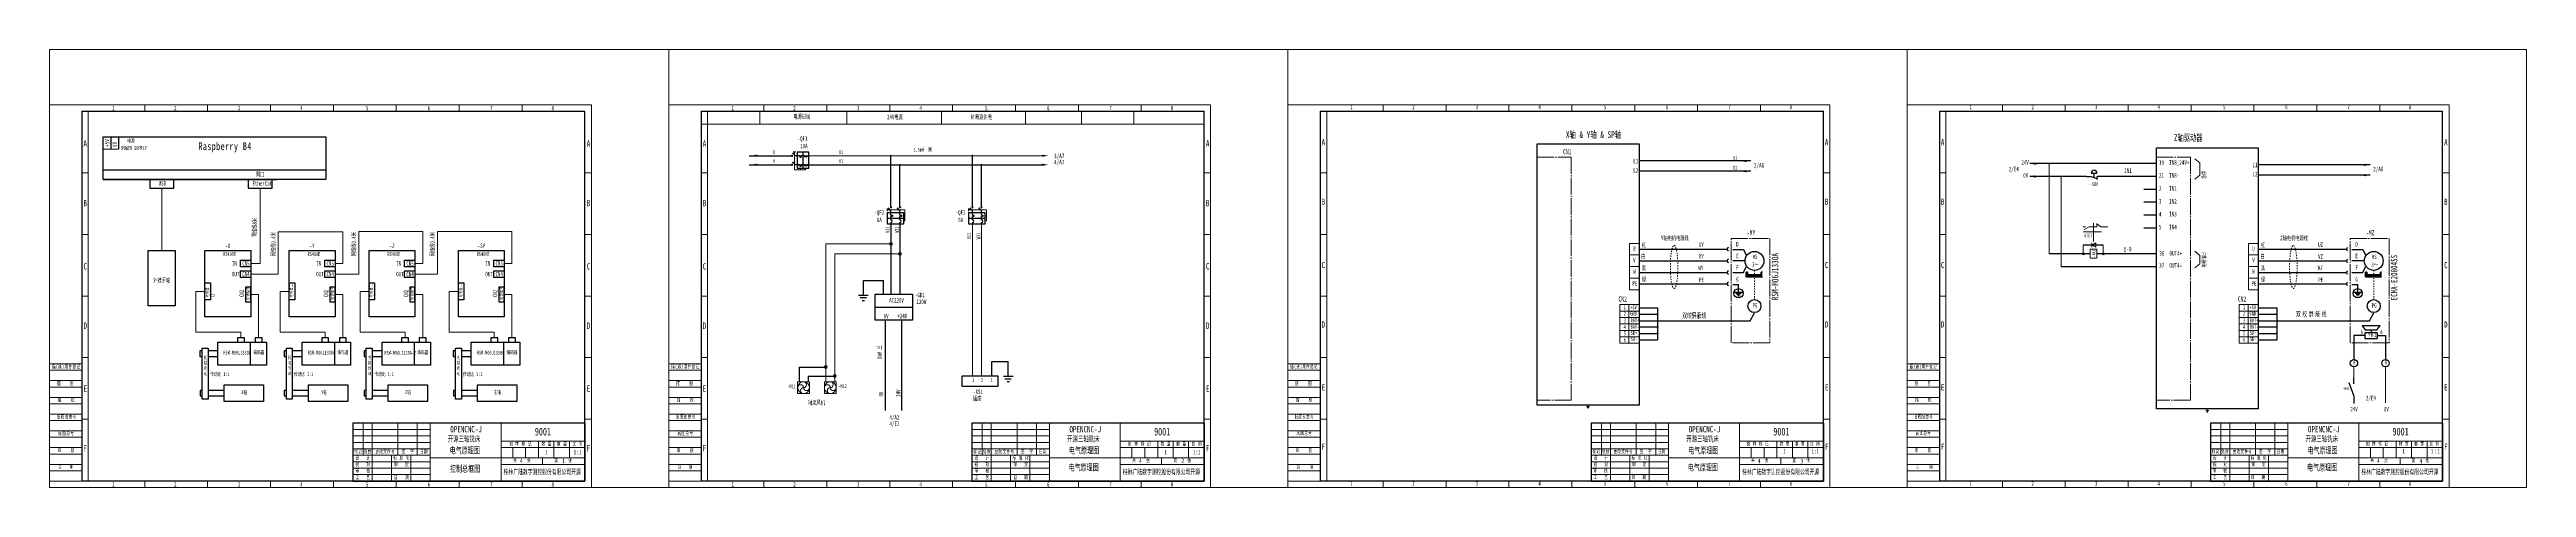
# Model space of a CAD drawing. Header units: millimetres. Extents: x 0 to 1920, y 0 to 340.
import ezdxf

# ---------------------------------------------------------------- set-up
doc = ezdxf.new("R2010")
doc.units = ezdxf.units.MM
for name, pattern in [('ACAD_ISO02W100', [15, 12, -3]), ('ACAD_ISO02W100_1', [2, 1, -1]), ('ACAD_ISO08W100', [36, 24, -3, 6, -3]), ('ACAD_ISO08W100_1', [16, 13, -1, 1, -1])]:
    doc.linetypes.add(name, pattern=pattern)
for name, color, linetype, lineweight in [('ACAD文字', 3, 'Continuous', 20), ('ACAD粗实线', 7, 'Continuous', 30), ('CAXA0', 7, 'Continuous', 70), ('EB0', 7, 'Continuous', 35), ('EB0_1', 7, 'Continuous', 35), ('中心线', 4, 'ACAD_ISO08W100', 20), ('尺寸线', 1, 'Continuous', 15), ('尺寸线层_1', 3, 'Continuous', 18), ('文字', 3, 'Continuous', 20), ('用户自定义3', 7, 'Continuous', 18), ('粗实线', 7, 'Continuous', 30), ('粗实线层_1', 7, 'Continuous', 35), ('细实线', 1, 'Continuous', 15), ('细实线层', 7, 'Continuous', 18), ('细实线层_1', 7, 'Continuous', 18), ('虚线', 2, 'ACAD_ISO02W100', 15)]:
    doc.layers.add(name, color=color, linetype=linetype, lineweight=lineweight)
doc.styles.add('UserTxtStyle3', font='', dxfattribs={"width": 0.667})
doc.styles.add('标准', font='', dxfattribs={"width": 0.667})
doc.styles.add('电气', font='', dxfattribs={"width": 0.667})
doc.styles.add('电气3.0', font='', dxfattribs={"width": 0.667})
doc.styles.add('电气3.5', font='', dxfattribs={"width": 0.667})
doc.styles.get('UserTxtStyle3').set_extended_font_data('宋体')
doc.styles.get('标准').set_extended_font_data('宋体')
doc.styles.get('电气').set_extended_font_data('宋体')
doc.styles.get('电气3.0').set_extended_font_data('宋体')
doc.styles.get('电气3.5').set_extended_font_data('宋体')

# ---------------------------------------------------------------- blocks, each defined once
blk = doc.blocks.new('电气A3')
at = {"layer": '文字', "lineweight": 15}
for p, q in [((30, 292), (30, 5)), ((73.8, 297), (73.8, 292)), ((122.5, 297), (122.5, 292)), ((171.3, 297), (171.3, 292)), ((220, 297), (220, 292)), ((268.8, 297), (268.8, 292)), ((317.5, 297), (317.5, 292)), ((366.3, 297), (366.3, 292)), ((30, 244.2), (25, 244.2)), ((420, 244.2), (415, 244.2)), ((30, 196.4), (25, 196.4)), ((420, 196.4), (415, 196.4)), ((420, 148.6), (415, 148.6)), ((30, 100.8), (25, 100.8)), ((420, 100.8), (415, 100.8)), ((30, 53), (25, 53)), ((420, 53), (415, 53)), ((73.8, 5), (73.8, 0)), ((122.5, 5), (122.5, 0)), ((171.3, 5), (171.3, 0)), ((220, 5), (220, 0)), ((268.8, 5), (268.8, 0)), ((317.5, 5), (317.5, 0)), ((366.3, 5), (366.3, 0))]:
    blk.add_line(p, q, dxfattribs=at)
at = {"layer": '文字', "color": 3, "lineweight": 15}
blk.add_line((30, 148.6), (25, 148.6), dxfattribs=at)
at = {"layer": '粗实线'}
for p, q in [((25, 292), (25, 5)), ((25, 292), (415, 292)), ((415, 5), (415, 292)), ((235, 50), (235, 5)), ((415, 50), (235, 50)), ((415, 50), (415, 5)), ((415, 5), (25, 5)), ((235, 5), (415, 5))]:
    blk.add_line(p, q, dxfattribs=at)
at = {"layer": '细实线'}
for p, q in [((420, 297), (0, 297)), ((0, 297), (0, 0)), ((420, 0), (420, 297)), ((25, 96), (0, 96)), ((25, 91), (0, 91)), ((25, 83), (0, 83)), ((25, 78), (0, 78)), ((25, 70), (0, 70)), ((25, 65), (0, 65)), ((25, 57), (0, 57)), ((25, 52), (0, 52)), ((25, 44), (0, 44)), ((25, 39), (0, 39)), ((25, 31), (0, 31)), ((25, 26), (0, 26)), ((415, 23), (295, 23)), ((415, 36), (350, 36)), ((350, 31), (415, 31)), ((359, 23), (359, 31)), ((369, 23), (369, 31)), ((379, 23), (379, 36)), ((382, 18), (382, 23)), ((391, 23), (391, 36)), ((403, 23), (403, 36)), ((25, 18), (0, 18)), ((25, 13), (0, 13)), ((0, 5), (0, 5)), ((0, 0), (420, 0)), ((350, 18), (415, 18))]:
    blk.add_line(p, q, dxfattribs=at)
at = {"layer": '细实线', "color": 1, "linetype": 'Continuous', "lineweight": 15}
for p, q in [((235, 45), (295, 45)), ((235, 40), (295, 40)), ((243, 25), (243, 50)), ((250, 5), (250, 50)), ((270, 25), (270, 50)), ((285, 25), (285, 50)), ((295, 5), (295, 50)), ((350, 5), (350, 50)), ((235, 35), (295, 35)), ((235, 35), (295, 35)), ((235, 30), (295, 30)), ((235, 25), (295, 25)), ((235, 20), (295, 20)), ((265, 5), (265, 25)), ((280, 5), (280, 25)), ((0, 5), (25, 5)), ((235, 15), (295, 15)), ((235, 10), (295, 10))]:
    blk.add_line(p, q, dxfattribs=at)
at = {"layer": '文字', "lineweight": 15, "attachment_point": 1, "style": '标准'}
for s, insert, char_height, width in [('\\T1.1;1', (48.6, 296.3), 3.5, 1.904), ('\\T1.1;2', (96.5, 296.3), 3.5, 2.582), ('\\T1.1;3', (145.9, 296.3), 3.5, 2.53), ('\\T1.1;4', (194.3, 296.3), 3.5, 2.869), ('\\T1.1;5', (245.2, 296.3), 3.5, 2.53), ('\\T1.1;6', (293.2, 296.3), 3.5, 2.687), ('\\T1.1;7', (341.5, 296.3), 3.5, 2.53), ('\\T1.1;8', (389.1, 296.3), 3.5, 2.661), ('\\T1.1;A', (26.3, 269.6), 5, 4.509), ('\\T1.1;A', (416.4, 269.6), 5, 4.509), ('\\T1.1;B', (26.3, 223.3), 5, 4.285), ('\\T1.1;B', (416.4, 223.3), 5, 4.285), ('\\T1.1;C', (26.3, 174.2), 5, 4.136), ('\\T1.1;C', (416.4, 174.2), 5, 4.136), ('\\T1.1;D', (26.3, 128.1), 5, 4.248), ('\\T1.1;D', (416.4, 128.1), 5, 4.248), ('\\T1.1;描(通)用件登记', (1.8, 95.4), 3, 41.531), ('\\T1.1;描    图', (5.7, 82.4), 3, 23.565), ('\\T1.1;E', (26.3, 79.3), 5, 4.211), ('\\T1.1;E', (416.4, 79.3), 5, 4.211), ('\\T1.1;描    校', (6.2, 69.6), 3, 23.833), ('\\T1.1;旧底图总号', (5.5, 56.5), 3, 28.533), ('\\T1.1;底图总号', (6.8, 43.7), 3, 23.194), ('\\T1.1;审    核', (6.2, 30.4), 3, 23.475), ('\\T1.1;F', (26.3, 33.1), 5, 4.36), ('\\T1.1;标记', (236.1, 29.5), 3, 11.219), ('\\T1.1;设   计', (237.1, 24.5), 3, 20.618), ('\\T1.1;校   对', (237.1, 19.5), 3, 20.685), ('\\T1.1;处数', (243.6, 29.5), 3, 11.152), ('\\T1.1;更改文件号', (252.5, 29.5), 3, 29.114), ('\\T1.1;标 准 化', (266.4, 24.5), 3, 23.547), ('\\T1.1;审   定', (267.1, 19.5), 3, 20.283), ('\\T1.1;签  字', (272.9, 29.5), 3, 17.537), ('\\T1.1;日期', (287.1, 29.5), 3, 10.146), ('\\T1.1;图 样 标 记', (356.1, 35.5), 3, 32.146), ('\\T1.1;共', (359.3, 22.6), 3, 5.276), ('\\T1.1;张', (370, 22.6), 3, 5.12), ('\\T1.1;数 量', (381.3, 35.5), 3, 14.389), ('\\T1.1;第', (391.3, 22.6), 3, 5.12), ('\\T1.1;重 量', (393.3, 35.5), 3, 14.412), ('\\T1.1;张', (402, 22.6), 3, 5.12), ('\\T1.1;比 例', (405.3, 35.5), 3, 13.562), ('\\T1.1;F', (416.4, 33.1), 5, 4.36), ('\\T1.1;日    期', (7.3, 17), 2.5, 18.948), ('\\T1.1;1', (48.6, 4.2), 3.5, 1.904), ('\\T1.1;2', (96.5, 4.2), 3.5, 2.582), ('\\T1.1;3', (145.9, 4.2), 3.5, 2.53), ('\\T1.1;4', (194.3, 4.2), 3.5, 2.869), ('\\T1.1;工   艺', (237.1, 9.5), 3, 20.529), ('\\T1.1;审   核', (237.1, 14.5), 3, 20.327), ('\\T1.1;5', (245.2, 4.2), 3.5, 2.53), ('\\T1.1;日   期', (267.1, 9.5), 3, 19.59), ('\\T1.1;6', (293.2, 4.2), 3.5, 2.687), ('\\T1.1;7', (341.5, 4.2), 3.5, 2.53), ('\\T1.1;8', (389.1, 4.2), 3.5, 2.661)]:
    blk.add_mtext(s, dxfattribs=dict(at, insert=insert, char_height=char_height, width=width))
blk = doc.blocks.new('*X3')
at = {"layer": '文字', "linetype": 'Continuous', "lineweight": 18}
for p, q in [((30, 292), (30, 5)), ((73.8, 297), (73.8, 292)), ((122.5, 297), (122.5, 292)), ((171.3, 297), (171.3, 292)), ((220, 297), (220, 292)), ((268.8, 297), (268.8, 292)), ((317.5, 297), (317.5, 292)), ((366.3, 297), (366.3, 292)), ((30, 244.2), (25, 244.2)), ((420, 244.2), (415, 244.2)), ((30, 196.4), (25, 196.4)), ((420, 196.4), (415, 196.4)), ((420, 148.6), (415, 148.6)), ((30, 100.8), (25, 100.8)), ((420, 100.8), (415, 100.8)), ((30, 53), (25, 53)), ((420, 53), (415, 53)), ((73.8, 5), (73.8, 0)), ((122.5, 5), (122.5, 0)), ((171.3, 5), (171.3, 0)), ((220, 5), (220, 0)), ((268.8, 5), (268.8, 0)), ((317.5, 5), (317.5, 0)), ((366.3, 5), (366.3, 0))]:
    blk.add_line(p, q, dxfattribs=at)
at = {"layer": '文字', "color": 3, "linetype": 'Continuous', "lineweight": 18}
blk.add_line((30, 148.6), (25, 148.6), dxfattribs=at)
at = {"layer": '粗实线'}
for p, q in [((25, 292), (25, 5)), ((25, 292), (415, 292)), ((415, 5), (415, 292)), ((235, 50), (235, 5)), ((415, 50), (235, 50)), ((415, 50), (415, 5)), ((415, 5), (25, 5)), ((235, 5), (415, 5))]:
    blk.add_line(p, q, dxfattribs=at)
at = {"layer": '细实线'}
for p, q in [((420, 297), (0, 297)), ((0, 297), (0, 0)), ((420, 0), (420, 297)), ((25, 96), (0, 96)), ((25, 91), (0, 91)), ((25, 83), (0, 83)), ((25, 78), (0, 78)), ((25, 70), (0, 70)), ((25, 65), (0, 65)), ((25, 57), (0, 57)), ((25, 52), (0, 52)), ((25, 44), (0, 44)), ((25, 39), (0, 39)), ((25, 31), (0, 31)), ((25, 26), (0, 26)), ((415, 23), (295, 23)), ((415, 36), (350, 36)), ((350, 31), (415, 31)), ((359, 23), (359, 31)), ((369, 23), (369, 31)), ((379, 23), (379, 36)), ((382, 18), (382, 23)), ((391, 23), (391, 36)), ((403, 23), (403, 36)), ((25, 18), (0, 18)), ((25, 13), (0, 13)), ((0, 5), (0, 5)), ((0, 0), (420, 0)), ((350, 18), (415, 18))]:
    blk.add_line(p, q, dxfattribs=at)
at = {"layer": '细实线', "color": 1, "linetype": 'Continuous', "lineweight": 18}
for p, q in [((235, 45), (295, 45)), ((235, 40), (295, 40)), ((243, 25), (243, 50)), ((250, 5), (250, 50)), ((270, 25), (270, 50)), ((285, 25), (285, 50)), ((295, 5), (295, 50)), ((350, 5), (350, 50)), ((235, 35), (295, 35)), ((235, 35), (295, 35)), ((235, 30), (295, 30)), ((235, 25), (295, 25)), ((235, 20), (295, 20)), ((265, 5), (265, 25)), ((280, 5), (280, 25)), ((0, 5), (25, 5)), ((235, 15), (295, 15)), ((235, 10), (295, 10))]:
    blk.add_line(p, q, dxfattribs=at)
at = {"layer": '文字', "linetype": 'Continuous', "lineweight": 18, "attachment_point": 1}
for s, insert, char_height, width, style in [('\\T1.1;1', (48.3, 297), 3.39, 2.727, '标准'), ('\\T1.1;2', (96.3, 297), 3.39, 3.218, '标准'), ('\\T1.1;3', (145.5, 297), 3.39, 3.029, '标准'), ('\\T1.1;4', (194.1, 297), 3.39, 3.253, '标准'), ('\\T1.1;5', (244.9, 297), 3.39, 3.071, '标准'), ('\\T1.1;6', (293, 297), 3.39, 3.141, '标准'), ('\\T1.1;7', (341.3, 297), 3.39, 3.141, '标准'), ('\\T1.1;8', (388.8, 297), 3.39, 3.106, '标准'), ('\\T1.1;A', (26.1, 270.5), 4.84, 5.839, '标准'), ('\\T1.1;A', (416.2, 270.5), 4.84, 5.839, '标准'), ('\\T1.1;B', (26.1, 224.2), 4.84, 5.839, '标准'), ('\\T1.1;B', (416.2, 224.2), 4.84, 5.839, '标准'), ('\\T1.1;C', (26.1, 175.1), 4.84, 5.689, '标准'), ('\\T1.1;C', (416.2, 175.1), 4.84, 5.689, '标准'), ('\\T1.1;D', (26.1, 129), 4.84, 5.789, '标准'), ('\\T1.1;D', (416.2, 129), 4.84, 5.789, '标准'), ('\\T1.1;描(通)用件登记', (1.7, 95.4), 2.903, 57.074, '标准'), ('\\T1.1;描    图', (5.6, 82.4), 2.903, 31.8, '标准'), ('\\T1.1;E', (26.1, 80.2), 4.84, 5.628, '标准'), ('\\T1.1;E', (416.2, 80.2), 4.84, 5.628, '标准'), ('\\T1.1;描    校', (6.1, 69.6), 2.903, 32.322, '标准'), ('\\T1.1;旧底图总号', (5.1, 56.5), 2.903, 39.209, '标准'), ('\\T1.1;底图总号', (6.6, 43.7), 2.9, 31.8, '标准'), ('\\T1.1;审    核', (5.9, 30.4), 2.903, 31.505, '标准'), ('\\T1.1;F', (26.1, 34.1), 4.84, 5.689, '标准'), ('\\T1.1;标记', (236, 29.5), 2.9, 15.653, '标准'), ('\\T1.1;设   计', (237, 24.5), 2.903, 28.26, '标准'), ('\\T1.1;校   对', (237, 19.5), 2.903, 28.254, '标准'), ('\\T1.1;处数', (243.4, 29.5), 2.9, 15.395, '标准'), ('\\T1.1;更改文件号', (252.4, 29.5), 2.903, 39.984, '标准'), ('\\T1.1;标 准 化', (266.3, 24.5), 2.903, 32.22, '标准'), ('\\T1.1;审   定', (266.8, 19.5), 2.903, 27.708, '标准'), ('\\T1.1;签  字', (272.7, 29.5), 2.9, 23.387, '标准'), ('\\T1.1;日期', (286.5, 29.5), 2.9, 13.64, '标准'), ('\\T1.1;图 样 标 记', (355.6, 35.5), 2.903, 43.722, '标准'), ('\\T1.1;共', (359.1, 22.6), 2.9, 7.175, '标准'), ('\\T1.1;张', (369.7, 22.6), 2.9, 7.013, '标准'), ('\\T1.1;数 量', (381.1, 35.5), 2.9, 19.613, '标准'), ('\\T1.1;第', (391, 22.6), 2.9, 6.82, '标准'), ('\\T1.1;重 量', (393, 35.5), 2.9, 19.487, '标准'), ('\\T1.1;张', (401.7, 22.6), 2.9, 7.013, '标准'), ('\\T1.1;比 例', (404.8, 35.5), 2.9, 17.835, '标准'), ('\\T1.1;F', (416.2, 34.1), 4.84, 5.689, '标准'), ('\\T1.3425;日    期', (6.8, 17), 2.486, 26.641, 'UserTxtStyle3'), ('\\T1.1;1', (48.3, 4.8), 3.39, 2.727, '标准'), ('\\T1.1;2', (96.3, 4.8), 3.39, 3.218, '标准'), ('\\T1.1;3', (145.5, 4.8), 3.39, 3.029, '标准'), ('\\T1.1;4', (194.1, 4.8), 3.39, 3.253, '标准'), ('\\T1.1;审   核', (236.8, 14.5), 2.903, 27.347, '标准'), ('\\T1.1;工   艺', (236.9, 9.5), 2.903, 27.449, '标准'), ('\\T1.1;5', (244.9, 4.8), 3.39, 3.071, '标准'), ('\\T1.1;日   期', (266.5, 9.5), 2.903, 26.115, '标准'), ('\\T1.1;6', (293, 4.8), 3.39, 3.141, '标准'), ('\\T1.1;7', (341.3, 4.8), 3.39, 3.141, '标准'), ('\\T1.1;8', (388.8, 4.8), 3.39, 3.106, '标准')]:
    blk.add_mtext(s, dxfattribs=dict(at, insert=insert, char_height=char_height, width=width, style=style))
blk = doc.blocks.new('*X4')
at = {"layer": '细实线层_1', "color": 7}
for p, q in [((-1.2, 0), (1.2, 0)), ((0, 0), (0, 1.2)), ((-0.6, -0.6), (0.6, -0.6)), ((-0.3, -1.2), (0.3, -1.2))]:
    blk.add_line(p, q, dxfattribs=at)
blk = doc.blocks.new('常闭触点_1')
at = {"layer": '粗实线', "linetype": 'ByBlock', "lineweight": -2}
blk.add_line((0, 0), (0, -4.8), dxfattribs=at)
at = {"layer": '粗实线'}
for p, q in [((3.9, -3.9), (0, -14.4)), ((4.3, -4.8), (0, -4.8)), ((0, -20), (0, -14.4))]:
    blk.add_line(p, q, dxfattribs=at)
blk = doc.blocks.new('*X7')
at = {"layer": 'ACAD粗实线', "linetype": 'Continuous', "lineweight": 18}
h = blk.add_hatch(color=256, dxfattribs=at)
edge = h.paths.add_edge_path(flags=0)
edge.add_line((1522.6, -1666.5), (1522.6, -1665.7))
edge.add_arc((1522.6, -1666.5), 0.75, 90, 270)
edge.add_line((1522.6, -1667.2), (1522.6, -1666.5))
for p, q in [((1522.6, -1666.5), (1522.6, -1665.7)), ((1522.6, -1667.2), (1522.6, -1666.5))]:
    blk.add_line(p, q, dxfattribs=at)
blk.add_arc((1522.6, -1666.5), 0.75, 90, 270, dxfattribs=at)
blk = doc.blocks.new('*X8')
at = {"layer": 'ACAD粗实线', "linetype": 'Continuous', "lineweight": 18}
h = blk.add_hatch(color=256, dxfattribs=at)
edge = h.paths.add_edge_path(flags=0)
edge.add_line((1522.6, -1666.5), (1522.6, -1667.2))
edge.add_arc((1522.6, -1666.5), 0.75, 270, 450)
edge.add_line((1522.6, -1665.7), (1522.6, -1666.5))
for p, q in [((1522.6, -1665.7), (1522.6, -1666.5)), ((1522.6, -1666.5), (1522.6, -1667.2))]:
    blk.add_line(p, q, dxfattribs=at)
blk.add_arc((1522.6, -1666.5), 0.75, 270, 90, dxfattribs=at)
blk = doc.blocks.new('*X6')
at = {"layer": 'ACAD粗实线', "linetype": 'Continuous', "lineweight": 18}
for name in ['*X7', '*X8']:
    blk.add_blockref(name, (-1522.6, 1666.1), dxfattribs=at)
blk = doc.blocks.new('*X10')
at = {"layer": 'ACAD粗实线', "linetype": 'Continuous', "lineweight": 18}
h = blk.add_hatch(color=256, dxfattribs=at)
edge = h.paths.add_edge_path(flags=0)
edge.add_line((1522.6, -1666.5), (1522.6, -1665.7))
edge.add_arc((1522.6, -1666.5), 0.75, 90, 270)
edge.add_line((1522.6, -1667.2), (1522.6, -1666.5))
for p, q in [((1522.6, -1666.5), (1522.6, -1665.7)), ((1522.6, -1667.2), (1522.6, -1666.5))]:
    blk.add_line(p, q, dxfattribs=at)
blk.add_arc((1522.6, -1666.5), 0.75, 90, 270, dxfattribs=at)
blk = doc.blocks.new('*X11')
at = {"layer": 'ACAD粗实线', "linetype": 'Continuous', "lineweight": 18}
h = blk.add_hatch(color=256, dxfattribs=at)
edge = h.paths.add_edge_path(flags=0)
edge.add_line((1522.6, -1666.5), (1522.6, -1667.2))
edge.add_arc((1522.6, -1666.5), 0.75, 270, 450)
edge.add_line((1522.6, -1665.7), (1522.6, -1666.5))
for p, q in [((1522.6, -1665.7), (1522.6, -1666.5)), ((1522.6, -1666.5), (1522.6, -1667.2))]:
    blk.add_line(p, q, dxfattribs=at)
blk.add_arc((1522.6, -1666.5), 0.75, 270, 90, dxfattribs=at)
blk = doc.blocks.new('*X9')
at = {"layer": 'ACAD粗实线', "linetype": 'Continuous', "lineweight": 18}
for name in ['*X10', '*X11']:
    blk.add_blockref(name, (-1522.6, 1666.1), dxfattribs=at)
blk = doc.blocks.new('*X12')
at = {"layer": '细实线层', "color": 7}
for p, q in [((-7, 5), (0, 5)), ((-7, 0), (-7, 5)), ((0, 0), (-7, 0)), ((0, 5), (0, 0))]:
    blk.add_line(p, q, dxfattribs=at)
blk = doc.blocks.new('*X13')
at = {"layer": 'ACAD粗实线', "linetype": 'Continuous', "lineweight": 18}
for p, q in [((0, 0), (-1.7, 3.3)), ((-1.7, 3.3), (1.6, 3.3)), ((1.6, 0), (-1.7, 0)), ((0, -3.3), (0, 6.6)), ((1.6, 3.3), (0, 0))]:
    blk.add_line(p, q, dxfattribs=at)
blk = doc.blocks.new('电气A3_1')
at = {"layer": '文字', "lineweight": 15}
for p, q in [((30, 292), (30, 5)), ((73.8, 297), (73.8, 292)), ((122.5, 297), (122.5, 292)), ((171.3, 297), (171.3, 292)), ((220, 297), (220, 292)), ((268.8, 297), (268.8, 292)), ((317.5, 297), (317.5, 292)), ((366.3, 297), (366.3, 292)), ((30, 244.2), (25, 244.2)), ((420, 244.2), (415, 244.2)), ((30, 196.4), (25, 196.4)), ((420, 196.4), (415, 196.4)), ((420, 148.6), (415, 148.6)), ((30, 100.8), (25, 100.8)), ((420, 100.8), (415, 100.8)), ((30, 53), (25, 53)), ((420, 53), (415, 53)), ((73.8, 5), (73.8, 0)), ((122.5, 5), (122.5, 0)), ((171.3, 5), (171.3, 0)), ((220, 5), (220, 0)), ((268.8, 5), (268.8, 0)), ((317.5, 5), (317.5, 0)), ((366.3, 5), (366.3, 0))]:
    blk.add_line(p, q, dxfattribs=at)
at = {"layer": '文字', "color": 3, "lineweight": 15}
blk.add_line((30, 148.6), (25, 148.6), dxfattribs=at)
at = {"layer": '粗实线'}
for p, q in [((25, 292), (25, 5)), ((25, 292), (415, 292)), ((415, 5), (415, 292)), ((235, 50), (235, 5)), ((415, 50), (235, 50)), ((415, 50), (415, 5)), ((415, 5), (25, 5)), ((235, 5), (415, 5))]:
    blk.add_line(p, q, dxfattribs=at)
at = {"layer": '细实线'}
for p, q in [((420, 297), (0, 297)), ((0, 297), (0, 0)), ((420, 0), (420, 297)), ((25, 96), (0, 96)), ((25, 91), (0, 91)), ((25, 83), (0, 83)), ((25, 78), (0, 78)), ((25, 70), (0, 70)), ((25, 65), (0, 65)), ((25, 57), (0, 57)), ((25, 52), (0, 52)), ((25, 44), (0, 44)), ((25, 39), (0, 39)), ((25, 31), (0, 31)), ((25, 26), (0, 26)), ((415, 23), (295, 23)), ((415, 36), (350, 36)), ((350, 31), (415, 31)), ((359, 23), (359, 31)), ((369, 23), (369, 31)), ((379, 23), (379, 36)), ((382, 18), (382, 23)), ((391, 23), (391, 36)), ((403, 23), (403, 36)), ((25, 18), (0, 18)), ((25, 13), (0, 13)), ((0, 5), (0, 5)), ((0, 0), (420, 0)), ((350, 18), (415, 18))]:
    blk.add_line(p, q, dxfattribs=at)
at = {"layer": '细实线', "color": 1, "linetype": 'Continuous', "lineweight": 15}
for p, q in [((235, 45), (295, 45)), ((235, 40), (295, 40)), ((243, 25), (243, 50)), ((250, 5), (250, 50)), ((270, 25), (270, 50)), ((285, 25), (285, 50)), ((295, 5), (295, 50)), ((350, 5), (350, 50)), ((235, 35), (295, 35)), ((235, 35), (295, 35)), ((235, 30), (295, 30)), ((235, 25), (295, 25)), ((235, 20), (295, 20)), ((265, 5), (265, 25)), ((280, 5), (280, 25)), ((0, 5), (25, 5)), ((235, 15), (295, 15)), ((235, 10), (295, 10))]:
    blk.add_line(p, q, dxfattribs=at)
at = {"layer": '文字', "lineweight": 15, "attachment_point": 1, "style": '标准'}
for s, insert, char_height, width in [('\\T1.1;1', (48.6, 296.3), 3.5, 1.904), ('\\T1.1;2', (96.5, 296.3), 3.5, 2.582), ('\\T1.1;3', (145.9, 296.3), 3.5, 2.53), ('\\T1.1;4', (194.3, 296.3), 3.5, 2.869), ('\\T1.1;5', (245.2, 296.3), 3.5, 2.53), ('\\T1.1;6', (293.2, 296.3), 3.5, 2.687), ('\\T1.1;7', (341.5, 296.3), 3.5, 2.53), ('\\T1.1;8', (389.1, 296.3), 3.5, 2.661), ('\\T1.1;A', (26.3, 269.6), 5, 4.509), ('\\T1.1;A', (416.4, 269.6), 5, 4.509), ('\\T1.1;B', (26.3, 223.3), 5, 4.285), ('\\T1.1;B', (416.4, 223.3), 5, 4.285), ('\\T1.1;C', (26.3, 174.2), 5, 4.136), ('\\T1.1;C', (416.4, 174.2), 5, 4.136), ('\\T1.1;D', (26.3, 128.1), 5, 4.248), ('\\T1.1;D', (416.4, 128.1), 5, 4.248), ('\\T1.1;描(通)用件登记', (1.8, 95.4), 3, 41.531), ('\\T1.1;描    图', (5.7, 82.4), 3, 23.565), ('\\T1.1;E', (26.3, 79.3), 5, 4.211), ('\\T1.1;E', (416.4, 79.3), 5, 4.211), ('\\T1.1;描    校', (6.2, 69.6), 3, 23.833), ('\\T1.1;旧底图总号', (5.5, 56.5), 3, 28.533), ('\\T1.1;底图总号', (6.8, 43.7), 3, 23.194), ('\\T1.1;审    核', (6.2, 30.4), 3, 23.475), ('\\T1.1;F', (26.3, 33.1), 5, 4.36), ('\\T1.1;标记', (236.1, 29.5), 3, 11.219), ('\\T1.1;设   计', (237.1, 24.5), 3, 20.618), ('\\T1.1;校   对', (237.1, 19.5), 3, 20.685), ('\\T1.1;处数', (243.6, 29.5), 3, 11.152), ('\\T1.1;更改文件号', (252.5, 29.5), 3, 29.114), ('\\T1.1;标 准 化', (266.4, 24.5), 3, 23.547), ('\\T1.1;审   定', (267.1, 19.5), 3, 20.283), ('\\T1.1;签  字', (272.9, 29.5), 3, 17.537), ('\\T1.1;日期', (287.1, 29.5), 3, 10.146), ('\\T1.1;图 样 标 记', (356.1, 35.5), 3, 32.146), ('\\T1.1;共', (359.3, 22.6), 3, 5.276), ('\\T1.1;张', (370, 22.6), 3, 5.12), ('\\T1.1;数 量', (381.3, 35.5), 3, 14.389), ('\\T1.1;第', (391.3, 22.6), 3, 5.12), ('\\T1.1;重 量', (393.3, 35.5), 3, 14.412), ('\\T1.1;张', (402, 22.6), 3, 5.12), ('\\T1.1;比 例', (405.3, 35.5), 3, 13.562), ('\\T1.1;F', (416.4, 33.1), 5, 4.36), ('\\T1.1;日    期', (7.3, 17), 2.5, 18.948), ('\\T1.1;1', (48.6, 4.2), 3.5, 1.904), ('\\T1.1;2', (96.5, 4.2), 3.5, 2.582), ('\\T1.1;3', (145.9, 4.2), 3.5, 2.53), ('\\T1.1;4', (194.3, 4.2), 3.5, 2.869), ('\\T1.1;工   艺', (237.1, 9.5), 3, 20.529), ('\\T1.1;审   核', (237.1, 14.5), 3, 20.327), ('\\T1.1;5', (245.2, 4.2), 3.5, 2.53), ('\\T1.1;日   期', (267.1, 9.5), 3, 19.59), ('\\T1.1;6', (293.2, 4.2), 3.5, 2.687), ('\\T1.1;7', (341.5, 4.2), 3.5, 2.53), ('\\T1.1;8', (389.1, 4.2), 3.5, 2.661)]:
    blk.add_mtext(s, dxfattribs=dict(at, insert=insert, char_height=char_height, width=width))
blk = doc.blocks.new('断路器2P')
at = {"layer": '粗实线'}
for p, q in [((-0.4, 0.6), (0.4, -0.7)), ((0.4, 0.6), (-0.4, -0.6)), ((7.4, 0.6), (6.6, -0.6)), ((6.6, 0.6), (7.4, -0.7)), ((-2.7, -13), (-2.7, -4.1)), ((-2.7, -4.1), (9.7, -4.1)), ((-2.7, -8.5), (9.7, -8.5)), ((9.7, -13), (-2.7, -13)), ((0, -2.8), (-2, -0.4)), ((-1.8, -0.6), (-2, -0.9)), ((-1.4, -1.6), (-2, -0.9)), ((-1.1, -1.4), (-1.4, -1.6)), ((0, -4.1), (0, -2.8)), ((0, -6), (0, -4.1)), ((0, -6), (1.1, -6)), ((1.1, -7.1), (0, -7.1)), ((0, -9.7), (0, -7.1)), ((0, -11.8), (0, -13)), ((1.1, -6), (1.1, -7.1)), ((5.2, -0.5), (4.9, -0.8)), ((5.5, -1.5), (4.9, -0.8)), ((7, -2.8), (5, -0.4)), ((5.8, -1.3), (5.5, -1.5)), ((7, -4.1), (7, -2.8)), ((7, -6), (7, -4.1)), ((7, -6), (8.1, -6)), ((8.1, -7.1), (7, -7.1)), ((7, -9.7), (7, -7.1)), ((7, -13), (7, -11.8)), ((8.1, -6), (8.1, -7.1)), ((9.7, -4.1), (9.7, -13))]:
    blk.add_line(p, q, dxfattribs=at)
for centre in [(0, -10.7), (7, -10.7)]:
    blk.add_arc(centre, 1.02, 270, 90, dxfattribs=at)
at = {"layer": '细实线'}
for p, q in [((-3, -1), (-3, -2.9)), ((-3, -2), (10.9, -2)), ((10.9, -6.5), (9.7, -6.5)), ((10.9, -10.4), (9.7, -10.4)), ((10.9, -2), (10.9, -10.4))]:
    blk.add_line(p, q, dxfattribs=at)
blk = doc.blocks.new('一般接地')
at = {"layer": '粗实线'}
for p, q in [((0, -11.3), (0, 0)), ((-3.7, -11.3), (3.7, -11.3)), ((-2.6, -13.3), (2.3, -13.3)), ((-0.9, -15.5), (0.8, -15.5))]:
    blk.add_line(p, q, dxfattribs=at)
blk = doc.blocks.new('*X17')
at = {"layer": '粗实线'}
h = blk.add_hatch(color=256, dxfattribs=at)
edge = h.paths.add_edge_path(flags=0)
edge.add_line((1666.5, 1139.6), (1665.7, 1139.6))
edge.add_arc((1666.5, 1139.6), 0.75, 0, 180, ccw=False)
edge.add_line((1667.2, 1139.6), (1666.5, 1139.6))
h = blk.add_hatch(color=256, dxfattribs=at)
edge = h.paths.add_edge_path(flags=0)
edge.add_line((1666.5, 1139.6), (1667.2, 1139.6))
edge.add_arc((1666.5, 1139.6), 0.75, 180, 360, ccw=False)
edge.add_line((1665.7, 1139.6), (1666.5, 1139.6))
for start, end in [(0, 180), (180, 360)]:
    blk.add_arc((1666.5, 1139.6), 0.375, start, end, dxfattribs=at)
blk = doc.blocks.new('*X18')
at = {"layer": '粗实线'}
h = blk.add_hatch(color=256, dxfattribs=at)
edge = h.paths.add_edge_path(flags=0)
edge.add_line((1666.5, 1144.6), (1665.7, 1144.6))
edge.add_arc((1666.5, 1144.6), 0.75, 0, 180, ccw=False)
edge.add_line((1667.2, 1144.6), (1666.5, 1144.6))
h = blk.add_hatch(color=256, dxfattribs=at)
edge = h.paths.add_edge_path(flags=0)
edge.add_line((1666.5, 1144.6), (1667.2, 1144.6))
edge.add_arc((1666.5, 1144.6), 0.75, 180, 360, ccw=False)
edge.add_line((1665.7, 1144.6), (1666.5, 1144.6))
for start, end in [(0, 180), (180, 360)]:
    blk.add_arc((1666.5, 1144.6), 0.375, start, end, dxfattribs=at)
blk = doc.blocks.new('*X19')
at = {"layer": '粗实线'}
h = blk.add_hatch(color=256, dxfattribs=at)
edge = h.paths.add_edge_path(flags=0)
edge.add_line((1666.5, 1149.3), (1665.7, 1149.3))
edge.add_arc((1666.5, 1149.3), 0.75, 0, 180, ccw=False)
edge.add_line((1667.2, 1149.3), (1666.5, 1149.3))
h = blk.add_hatch(color=256, dxfattribs=at)
edge = h.paths.add_edge_path(flags=0)
edge.add_line((1666.5, 1149.3), (1667.2, 1149.3))
edge.add_arc((1666.5, 1149.3), 0.75, 180, 360, ccw=False)
edge.add_line((1665.7, 1149.3), (1666.5, 1149.3))
for start, end in [(0, 180), (180, 360)]:
    blk.add_arc((1666.5, 1149.3), 0.375, start, end, dxfattribs=at)
blk = doc.blocks.new('*X20')
at = {"layer": '粗实线'}
h = blk.add_hatch(color=256, dxfattribs=at)
edge = h.paths.add_edge_path(flags=0)
edge.add_line((1666.5, 1154.6), (1665.7, 1154.6))
edge.add_arc((1666.5, 1154.6), 0.75, 0, 180, ccw=False)
edge.add_line((1667.2, 1154.6), (1666.5, 1154.6))
h = blk.add_hatch(color=256, dxfattribs=at)
edge = h.paths.add_edge_path(flags=0)
edge.add_line((1666.5, 1154.6), (1667.2, 1154.6))
edge.add_arc((1666.5, 1154.6), 0.75, 180, 360, ccw=False)
edge.add_line((1665.7, 1154.6), (1666.5, 1154.6))
for start, end in [(0, 180), (180, 360)]:
    blk.add_arc((1666.5, 1154.6), 0.375, start, end, dxfattribs=at)
blk = doc.blocks.new('*X21')
at = {"layer": '文字', "linetype": 'Continuous', "lineweight": 18}
for p, q in [((30, 292), (30, 5)), ((73.8, 297), (73.8, 292)), ((122.5, 297), (122.5, 292)), ((171.3, 297), (171.3, 292)), ((220, 297), (220, 292)), ((268.8, 297), (268.8, 292)), ((317.5, 297), (317.5, 292)), ((366.3, 297), (366.3, 292)), ((30, 244.2), (25, 244.2)), ((420, 244.2), (415, 244.2)), ((30, 196.4), (25, 196.4)), ((420, 196.4), (415, 196.4)), ((420, 148.6), (415, 148.6)), ((30, 100.8), (25, 100.8)), ((420, 100.8), (415, 100.8)), ((30, 53), (25, 53)), ((420, 53), (415, 53)), ((73.8, 5), (73.8, 0)), ((122.5, 5), (122.5, 0)), ((171.3, 5), (171.3, 0)), ((220, 5), (220, 0)), ((268.8, 5), (268.8, 0)), ((317.5, 5), (317.5, 0)), ((366.3, 5), (366.3, 0))]:
    blk.add_line(p, q, dxfattribs=at)
at = {"layer": '文字', "color": 3, "linetype": 'Continuous', "lineweight": 18}
blk.add_line((30, 148.6), (25, 148.6), dxfattribs=at)
at = {"layer": '粗实线'}
for p, q in [((25, 292), (25, 5)), ((25, 292), (415, 292)), ((415, 5), (415, 292)), ((235, 50), (235, 5)), ((415, 50), (235, 50)), ((415, 50), (415, 5)), ((415, 5), (25, 5)), ((235, 5), (415, 5))]:
    blk.add_line(p, q, dxfattribs=at)
at = {"layer": '细实线'}
for p, q in [((420, 297), (0, 297)), ((0, 297), (0, 0)), ((420, 0), (420, 297)), ((25, 96), (0, 96)), ((25, 91), (0, 91)), ((25, 83), (0, 83)), ((25, 78), (0, 78)), ((25, 70), (0, 70)), ((25, 65), (0, 65)), ((25, 57), (0, 57)), ((25, 52), (0, 52)), ((25, 44), (0, 44)), ((25, 39), (0, 39)), ((25, 31), (0, 31)), ((25, 26), (0, 26)), ((415, 23), (295, 23)), ((415, 36), (350, 36)), ((350, 31), (415, 31)), ((359, 23), (359, 31)), ((369, 23), (369, 31)), ((379, 23), (379, 36)), ((382, 18), (382, 23)), ((391, 23), (391, 36)), ((403, 23), (403, 36)), ((25, 18), (0, 18)), ((25, 13), (0, 13)), ((0, 5), (0, 5)), ((0, 0), (420, 0)), ((350, 18), (415, 18))]:
    blk.add_line(p, q, dxfattribs=at)
at = {"layer": '细实线', "color": 1, "linetype": 'Continuous', "lineweight": 18}
for p, q in [((235, 45), (295, 45)), ((235, 40), (295, 40)), ((243, 25), (243, 50)), ((250, 5), (250, 50)), ((270, 25), (270, 50)), ((285, 25), (285, 50)), ((295, 5), (295, 50)), ((350, 5), (350, 50)), ((235, 35), (295, 35)), ((235, 35), (295, 35)), ((235, 30), (295, 30)), ((235, 25), (295, 25)), ((235, 20), (295, 20)), ((265, 5), (265, 25)), ((280, 5), (280, 25)), ((0, 5), (25, 5)), ((235, 15), (295, 15)), ((235, 10), (295, 10))]:
    blk.add_line(p, q, dxfattribs=at)
at = {"layer": '文字', "linetype": 'Continuous', "lineweight": 18, "attachment_point": 1}
for s, insert, char_height, width, style in [('\\T1.1;1', (48.3, 297), 3.39, 2.727, '标准'), ('\\T1.1;2', (96.3, 297), 3.39, 3.218, '标准'), ('\\T1.1;3', (145.5, 297), 3.39, 3.029, '标准'), ('\\T1.1;4', (194.1, 297), 3.39, 3.253, '标准'), ('\\T1.1;5', (244.9, 297), 3.39, 3.071, '标准'), ('\\T1.1;6', (293, 297), 3.39, 3.141, '标准'), ('\\T1.1;7', (341.3, 297), 3.39, 3.141, '标准'), ('\\T1.1;8', (388.8, 297), 3.39, 3.106, '标准'), ('\\T1.1;A', (26.1, 270.5), 4.84, 5.839, '标准'), ('\\T1.1;A', (416.2, 270.5), 4.84, 5.839, '标准'), ('\\T1.1;B', (26.1, 224.2), 4.84, 5.839, '标准'), ('\\T1.1;B', (416.2, 224.2), 4.84, 5.839, '标准'), ('\\T1.1;C', (26.1, 175.1), 4.84, 5.689, '标准'), ('\\T1.1;C', (416.2, 175.1), 4.84, 5.689, '标准'), ('\\T1.1;D', (26.1, 129), 4.84, 5.789, '标准'), ('\\T1.1;D', (416.2, 129), 4.84, 5.789, '标准'), ('\\T1.1;描(通)用件登记', (1.7, 95.4), 2.903, 57.074, '标准'), ('\\T1.1;描    图', (5.6, 82.4), 2.903, 31.8, '标准'), ('\\T1.1;E', (26.1, 80.2), 4.84, 5.628, '标准'), ('\\T1.1;E', (416.2, 80.2), 4.84, 5.628, '标准'), ('\\T1.1;描    校', (6.1, 69.6), 2.903, 32.322, '标准'), ('\\T1.1;旧底图总号', (5.1, 56.5), 2.903, 39.209, '标准'), ('\\T1.1;底图总号', (6.6, 43.7), 2.9, 31.8, '标准'), ('\\T1.1;审    核', (5.9, 30.4), 2.903, 31.505, '标准'), ('\\T1.1;F', (26.1, 34.1), 4.84, 5.689, '标准'), ('\\T1.1;标记', (236, 29.5), 2.9, 15.653, '标准'), ('\\T1.1;设   计', (237, 24.5), 2.903, 28.26, '标准'), ('\\T1.1;校   对', (237, 19.5), 2.903, 28.254, '标准'), ('\\T1.1;处数', (243.4, 29.5), 2.9, 15.395, '标准'), ('\\T1.1;更改文件号', (252.4, 29.5), 2.903, 39.984, '标准'), ('\\T1.1;标 准 化', (266.3, 24.5), 2.903, 32.22, '标准'), ('\\T1.1;审   定', (266.8, 19.5), 2.903, 27.708, '标准'), ('\\T1.1;签  字', (272.7, 29.5), 2.9, 23.387, '标准'), ('\\T1.1;日期', (286.5, 29.5), 2.9, 13.64, '标准'), ('\\T1.1;图 样 标 记', (355.6, 35.5), 2.903, 43.722, '标准'), ('\\T1.1;共', (359.1, 22.6), 2.9, 7.175, '标准'), ('\\T1.1;张', (369.7, 22.6), 2.9, 7.013, '标准'), ('\\T1.1;数 量', (381.1, 35.5), 2.9, 19.613, '标准'), ('\\T1.1;第', (391, 22.6), 2.9, 6.82, '标准'), ('\\T1.1;重 量', (393, 35.5), 2.9, 19.487, '标准'), ('\\T1.1;张', (401.7, 22.6), 2.9, 7.013, '标准'), ('\\T1.1;比 例', (404.8, 35.5), 2.9, 17.835, '标准'), ('\\T1.1;F', (416.2, 34.1), 4.84, 5.689, '标准'), ('\\T1.3425;日    期', (6.8, 17), 2.486, 26.641, 'UserTxtStyle3'), ('\\T1.1;1', (48.3, 4.8), 3.39, 2.727, '标准'), ('\\T1.1;2', (96.3, 4.8), 3.39, 3.218, '标准'), ('\\T1.1;3', (145.5, 4.8), 3.39, 3.029, '标准'), ('\\T1.1;4', (194.1, 4.8), 3.39, 3.253, '标准'), ('\\T1.1;审   核', (236.8, 14.5), 2.903, 27.347, '标准'), ('\\T1.1;工   艺', (236.9, 9.5), 2.903, 27.449, '标准'), ('\\T1.1;5', (244.9, 4.8), 3.39, 3.071, '标准'), ('\\T1.1;日   期', (266.5, 9.5), 2.903, 26.115, '标准'), ('\\T1.1;6', (293, 4.8), 3.39, 3.141, '标准'), ('\\T1.1;7', (341.3, 4.8), 3.39, 3.141, '标准'), ('\\T1.1;8', (388.8, 4.8), 3.39, 3.106, '标准')]:
    blk.add_mtext(s, dxfattribs=dict(at, insert=insert, char_height=char_height, width=width, style=style))
blk = doc.blocks.new('*X22')
at = {"layer": '细实线层_1', "color": 7}
for p, q in [((-1.2, 0), (1.2, 0)), ((0, 0), (0, 1.2)), ((-0.6, -0.6), (0.6, -0.6)), ((-0.3, -1.2), (0.3, -1.2))]:
    blk.add_line(p, q, dxfattribs=at)
blk = doc.blocks.new('一般接地_1')
at = {"layer": '粗实线'}
for p, q in [((0, -11.3), (0, 0)), ((-3.7, -11.3), (3.7, -11.3)), ((-2.6, -13.3), (2.3, -13.3)), ((-0.9, -15.5), (0.8, -15.5))]:
    blk.add_line(p, q, dxfattribs=at)
blk = doc.blocks.new('*X24')
at = {"layer": 'EB0_1', "linetype": 'Continuous', "lineweight": 18}
h = blk.add_hatch(color=256, dxfattribs=at)
edge = h.paths.add_edge_path(flags=0)
edge.add_arc((0, 0), 0.844, 0, 180, ccw=False)
edge.add_arc((0, 0), 0.844, -180, 0, ccw=False)
at = {"layer": 'EB0_1'}
blk.add_circle((0, 0), 0.844, dxfattribs=at)
blk = doc.blocks.new('*X25')
at = {"layer": 'ACAD粗实线', "linetype": 'Continuous', "lineweight": 18}
blk.add_circle((0, 0), 4.56, dxfattribs=at)
for centre, start, end in [((-2.3, 0), 0, 180), ((0, 2.3), 270, 90), ((2.3, 0), 180, 360), ((0, -2.3), 90, 270)]:
    blk.add_arc(centre, 2.28, start, end, dxfattribs=at)
at = {"layer": '细实线层_1', "color": 7}
for p, q in [((-4.6, 4.6), (-4.6, -4.6)), ((4.6, 4.6), (-4.6, 4.6)), ((4.6, -4.6), (4.6, 4.6)), ((-4.6, -4.6), (4.6, -4.6))]:
    blk.add_line(p, q, dxfattribs=at)
blk = doc.blocks.new('*X26')
at = {"layer": 'ACAD粗实线', "linetype": 'Continuous', "lineweight": 18}
blk.add_circle((0, 0), 4.56, dxfattribs=at)
for centre, start, end in [((-2.3, 0), 0, 180), ((0, 2.3), 270, 90), ((2.3, 0), 180, 360), ((0, -2.3), 90, 270)]:
    blk.add_arc(centre, 2.28, start, end, dxfattribs=at)
at = {"layer": '细实线层_1', "color": 7}
for p, q in [((-4.6, 4.6), (-4.6, -4.6)), ((4.6, 4.6), (-4.6, 4.6)), ((4.6, -4.6), (4.6, 4.6)), ((-4.6, -4.6), (4.6, -4.6))]:
    blk.add_line(p, q, dxfattribs=at)
blk = doc.blocks.new('常开触点_2')
at = {"layer": '粗实线'}
for p, q in [((0, -4.8), (0, 0)), ((-3.9, -3.8), (0, -14.3)), ((0, -14.3), (0, -19.9))]:
    blk.add_line(p, q, dxfattribs=at)

msp = doc.modelspace()

# ---------------------------------------------------------------- hatches: boundary and pattern name
at = {"layer": '尺寸线'}
for points in [[(546.5, 249.7), (546.5, 251.4), (551.7, 250.5)], [(546.7, 256.7), (546.7, 258.4), (551.9, 257.5)], [(769, 249.7), (769, 251.4), (774.2, 250.5)], [(769.2, 256.7), (769.2, 258.4), (774.4, 257.5)]]:
    msp.add_hatch(color=256, dxfattribs=at).paths.add_polyline_path(points, flags=0)
at = {"layer": '粗实线'}
for points in [[(1315.6, 254.3), (1315.6, 252.6), (1310.4, 253.5)], [(1538.1, 250.5), (1538.1, 252.3), (1543.4, 251.4)], [(1795.6, 251.3), (1795.6, 249.6), (1790.4, 250.5)], [(1315.6, 246.3), (1315.6, 244.6), (1310.4, 245.5)], [(1538.1, 240.5), (1538.1, 242.3), (1543.4, 241.4)], [(1795.6, 243.3), (1795.6, 241.6), (1790.4, 242.5)]]:
    msp.add_hatch(color=1, dxfattribs=at).paths.add_polyline_path(points, flags=0)
h = msp.add_hatch(color=256, dxfattribs=at)
h.paths.add_polyline_path([(1315.2, 163.6), (1321.6, 163.6), (1321.6, 165), (1316.3, 165), (1316.3, 167.1), (1315.2, 167.1)], flags=0)
h.paths.add_polyline_path([(1321.6, 163.6), (1327.7, 163.6), (1327.7, 167.1), (1326.8, 167.1), (1326.8, 165), (1321.6, 165)], flags=0)
h = msp.add_hatch(color=256, dxfattribs=at)
h.paths.add_polyline_path([(1795.2, 163.6), (1801.6, 163.6), (1801.6, 165), (1796.3, 165), (1796.3, 167.1), (1795.2, 167.1)], flags=0)
h.paths.add_polyline_path([(1801.6, 163.6), (1807.7, 163.6), (1807.7, 167.1), (1806.8, 167.1), (1806.8, 165), (1801.6, 165)], flags=0)

# ---------------------------------------------------------------- linework, layer by layer
at = {"layer": 'CAXA0', "color": 0, "lineweight": 30}
for p, q in [((581, 93.5), (601.7, 93.5)), ((588, 86.5), (608.7, 86.5))]:
    msp.add_line(p, q, dxfattribs=at)
at = {"layer": 'EB0', "linetype": 'ByBlock', "lineweight": -2, "ltscale": 0.2}
msp.add_line((1592, 188.1), (1576.5, 188.1), dxfattribs=at)
at = {"layer": '中心线', "linetype": 'ACAD_ISO08W100_1', "lineweight": 20}
for p, q in [((1303.4, 112.3), (1303.4, 193.4)), ((1303.4, 193.4), (1333.6, 193.4)), ((1333.6, 193.4), (1333.6, 112.3)), ((1783.4, 112.3), (1783.4, 193.4)), ((1783.4, 193.4), (1813.6, 193.4)), ((1813.6, 193.4), (1813.6, 112.3)), ((1333.6, 112.3), (1303.4, 112.3)), ((1813.6, 112.3), (1783.4, 112.3))]:
    msp.add_line(p, q, dxfattribs=at)
for points in [[(1153.2, 256.5), (1179.5, 256.5), (1179.5, 67.8), (1153.2, 67.8), (1153.2, 256.5)], [(1633.2, 256.5), (1659.5, 256.5), (1659.5, 67.8), (1633.2, 67.8), (1633.2, 256.5)]]:
    msp.add_lwpolyline(points, dxfattribs=at)
at = {"layer": '文字'}
for p, q in [((87.1, 232.4), (87, 184.1)), ((163.2, 174), (163.2, 232.4)), ((177.2, 165.6), (177.2, 198.5)), ((177.2, 198.5), (227.4, 198.5)), ((227.4, 174), (227.4, 198.5)), ((289.3, 198.6), (239.8, 198.6)), ((239.8, 165.6), (239.8, 198.6)), ((289.3, 174), (289.3, 198.6)), ((300.7, 165.6), (300.7, 198.6)), ((358.4, 198.6), (300.7, 198.6)), ((358.4, 198.6), (358.4, 174)), ((1576.3, 202.3), (1578.2, 202.3)), ((1576.3, 198.4), (1590.7, 198.4)), ((1577.1, 200.4), (1581.1, 202.3)), ((1581.1, 202.3), (1587.1, 202.3)), ((1584.4, 205.3), (1584.4, 191)), ((1587.1, 202.3), (1587.1, 204.9)), ((1590.2, 202.3), (1587.1, 204.7)), ((1590.2, 202.3), (1595.6, 202.3)), ((156, 174), (163.2, 174)), ((227.4, 174), (221.3, 174)), ((289.3, 174), (283.2, 174)), ((358.4, 174), (352.4, 174)), ((156, 165.6), (177.2, 165.6)), ((221.3, 165.6), (239.8, 165.6)), ((221.3, 165.6), (227.4, 165.6)), ((283.2, 165.6), (300.7, 165.6)), ((283.2, 165.6), (289.3, 165.6)), ((120.5, 152.2), (113.5, 152.2)), ((113.5, 152.2), (113.5, 120.7)), ((156, 149.9), (162.1, 149.9)), ((162.1, 116.1), (162.1, 149.9)), ((178.8, 152.2), (178.8, 120.7)), ((185.8, 152.2), (178.8, 152.2)), ((221.3, 149.9), (227.4, 149.9)), ((227.4, 116.1), (227.4, 149.9)), ((247.8, 152.2), (240.7, 152.2)), ((240.7, 152.2), (240.7, 120.7)), ((283.2, 149.9), (289.3, 149.9)), ((289.3, 116.1), (289.3, 149.9)), ((316.9, 152.2), (309.9, 152.2)), ((309.9, 120.7), (309.9, 152.2)), ((352.4, 149.9), (358.4, 149.9)), ((358.4, 116.1), (358.4, 149.9)), ((113.5, 120.7), (148.3, 120.7)), ((148.3, 116.1), (148.3, 120.7)), ((178.8, 120.7), (213.6, 120.7)), ((213.6, 116.1), (213.6, 120.7)), ((240.7, 120.7), (275.6, 120.7)), ((275.6, 116.1), (275.6, 120.7)), ((309.9, 120.7), (344.7, 120.7)), ((344.7, 116.1), (344.7, 120.7))]:
    msp.add_line(p, q, dxfattribs=at)
at = {"layer": '用户自定义3', "color": 3}
for p, q in [((53.5, 262.5), (41.5, 262.5)), ((1786.3, 93.6), (1786.3, 85.2)), ((1810.8, 93.6), (1810.8, 65.7))]:
    msp.add_line(p, q, dxfattribs=at)
at = {"layer": '用户自定义3'}
for p, q in [((1550, 251.4), (1550, 181.4)), ((1559.2, 241.4), (1559.2, 171.4)), ((715.4, 204.5), (715.4, 86.8)), ((722.4, 204.5), (722.4, 86.8)), ((652.2, 189.1), (601.7, 189.1)), ((601.7, 82), (601.7, 189.1)), ((659.2, 181.4), (608.7, 181.4)), ((608.7, 82), (608.7, 181.4))]:
    msp.add_line(p, q, dxfattribs=at)
at = {"layer": '粗实线'}
for p, q in [((41.5, 239.1), (41.5, 272.3)), ((41.5, 272.3), (176.2, 272.3)), ((41.5, 272.3), (214.1, 272.3)), ((41.5, 239.1), (41.5, 272.3)), ((47.5, 272.3), (47.5, 262.5)), ((53.5, 272.3), (53.5, 262.5)), ((214.1, 272.3), (214.1, 239.1)), ((542.2, 250.5), (575.5, 250.5)), ((542.4, 257.5), (575.5, 257.5)), ((579.6, 257.5), (770.8, 257.6)), ((579.6, 250.5), (770.8, 250.5)), ((652.2, 217.5), (652.2, 257.6)), ((659.2, 217.5), (659.2, 250.5)), ((715.4, 217.5), (715.4, 257.6)), ((722.4, 217.5), (722.4, 250.5)), ((1318.8, 253.5), (1232.1, 253.5)), ((1633.2, 251.4), (1535, 251.4)), ((1798.8, 250.5), (1712.1, 250.5)), ((41.5, 239.1), (176.2, 239.1)), ((176.2, 239.1), (41.5, 239.1)), ((77.7, 239.1), (77.7, 232.4)), ((77.7, 232.4), (96.4, 232.4)), ((96.4, 232.4), (96.4, 239.1)), ((153.9, 239.1), (153.9, 232.4)), ((153.9, 232.4), (172.6, 232.4)), ((172.6, 232.4), (172.6, 239.1)), ((1318.8, 245.5), (1232.1, 245.5)), ((1579, 241.4), (1535, 241.4)), ((1582.7, 244), (1587.1, 244)), ((1584.9, 240.3), (1584.9, 244)), ((1633.2, 241.4), (1587.3, 241.4)), ((1633.2, 231.4), (1623.5, 231.4)), ((1798.8, 242.5), (1712.1, 242.5)), ((1633.2, 221.4), (1623.5, 221.4)), ((1633.2, 211.4), (1623.5, 211.4)), ((652.2, 204.5), (652.2, 150)), ((659.2, 204.5), (659.2, 150)), ((1633.2, 201.4), (1623.5, 201.4)), ((1232.1, 185), (1300.4, 185)), ((1232.1, 176), (1300.4, 176)), ((1304.7, 184.8), (1313.1, 184.8)), ((1314.3, 175.9), (1304.7, 175.9)), ((1313.1, 184.8), (1315.5, 179.9)), ((1581.9, 181.4), (1550, 181.4)), ((1581.9, 181.4), (1575.4, 181.4)), ((1633.2, 181.4), (1586.9, 181.4)), ((1712.1, 185), (1780.4, 185)), ((1712.1, 176), (1780.4, 176)), ((1784.7, 184.8), (1793.1, 184.8)), ((1794.3, 175.9), (1784.7, 175.9)), ((1793.1, 184.8), (1795.5, 179.9)), ((630.9, 160.7), (646.5, 160.7)), ((646.5, 150), (646.5, 160.7)), ((1232.1, 167), (1300.4, 167)), ((1232.1, 158), (1300.4, 158)), ((1304.7, 166.9), (1313.1, 166.9)), ((1304.7, 157.6), (1307.7, 157.6)), ((1306.2, 157.6), (1309.3, 157.6)), ((1309.3, 151.7), (1309.3, 157.6)), ((1313.1, 166.9), (1315.5, 171.9)), ((1316.3, 167.1), (1315.2, 167.1)), ((1315.2, 163.6), (1315.2, 167.1)), ((1315.2, 163.6), (1315.2, 165)), ((1315.2, 163.6), (1327.7, 163.6)), ((1315.2, 163.6), (1316.3, 163.6)), ((1316.3, 167.1), (1316.3, 165)), ((1326.8, 165), (1316.3, 165)), ((1326.8, 165), (1326.8, 167.1)), ((1327.7, 167.1), (1326.8, 167.1)), ((1326.8, 163.6), (1327.7, 163.6)), ((1633.2, 171.4), (1559.2, 171.4)), ((1712.1, 167), (1780.4, 167)), ((1712.1, 158), (1780.4, 158)), ((1784.7, 166.9), (1793.1, 166.9)), ((1784.7, 157.6), (1787.7, 157.6)), ((1786.2, 157.6), (1789.3, 157.6)), ((1789.3, 151.7), (1789.3, 157.6)), ((1793.1, 166.9), (1795.5, 171.9)), ((1796.3, 167.1), (1795.2, 167.1)), ((1795.2, 163.6), (1795.2, 167.1)), ((1795.2, 163.6), (1795.2, 165)), ((1795.2, 163.6), (1807.7, 163.6)), ((1795.2, 163.6), (1796.3, 163.6)), ((1796.3, 167.1), (1796.3, 165)), ((1806.8, 165), (1796.3, 165)), ((1806.8, 165), (1806.8, 167.1)), ((1807.7, 167.1), (1806.8, 167.1)), ((1806.8, 163.6), (1807.7, 163.6)), ((640.1, 140), (669, 140)), ((1232.1, 139.6), (1246.5, 139.6)), ((1232.1, 134.6), (1246.5, 134.6)), ((1246.5, 139.6), (1246.5, 114.6)), ((1306.2, 151.7), (1312.2, 151.7)), ((1307.1, 150.8), (1311.2, 150.8)), ((1308, 149.8), (1310.5, 149.8)), ((1308.9, 148.9), (1309.6, 148.9)), ((1318.3, 129.3), (1321.6, 135.7)), ((1712.1, 139.6), (1726.5, 139.6)), ((1712.1, 134.6), (1726.5, 134.6)), ((1726.5, 139.6), (1726.5, 114.6)), ((1786.2, 151.7), (1792.2, 151.7)), ((1787.1, 150.8), (1791.2, 150.8)), ((1788, 149.8), (1790.5, 149.8)), ((1788.9, 148.9), (1789.6, 148.9)), ((1798.3, 129.3), (1801.6, 135.7)), ((647.7, 130), (647.7, 59.7)), ((660.3, 130), (660.3, 79.7)), ((1232.1, 129.3), (1318.3, 129.3)), ((1232.1, 124.6), (1246.5, 124.6)), ((1232.1, 119.6), (1246.5, 119.6)), ((1712.1, 129.3), (1798.3, 129.3)), ((1712.1, 124.6), (1726.5, 124.6)), ((1712.1, 119.6), (1726.5, 119.6)), ((1794.8, 117.9), (1786.3, 117.9)), ((1786.3, 117.9), (1786.3, 99.3)), ((1806.5, 125.4), (1792.6, 125.4)), ((1792.6, 125.4), (1795, 122.4)), ((1794.8, 120.1), (1794.8, 115.8)), ((1804.4, 120.1), (1794.8, 120.1)), ((1794.8, 115.8), (1804.4, 115.8)), ((1795, 122.4), (1804, 122.4)), ((1799.6, 122.4), (1799.6, 120.1)), ((1804, 122.4), (1806.5, 125.4)), ((1804.4, 120.1), (1804.4, 115.8)), ((1804.4, 117.9), (1810.8, 117.9)), ((1810.8, 117.9), (1810.8, 99.3)), ((130.5, 106.1), (122.9, 106.1)), ((122.9, 101.8), (130.5, 101.8)), ((155.5, 112.8), (155.5, 95)), ((195.8, 106.1), (188.2, 106.1)), ((188.2, 101.8), (195.8, 101.8)), ((220.8, 112.8), (220.8, 95)), ((257.8, 106.1), (250.1, 106.1)), ((250.1, 101.8), (257.8, 101.8)), ((282.7, 112.8), (282.7, 95)), ((326.9, 106.1), (319.3, 106.1)), ((319.3, 101.8), (326.9, 101.8)), ((351.9, 112.8), (351.9, 95)), ((730.3, 86.8), (730.3, 97.7)), ((730.3, 97.7), (743.2, 97.7)), ((1232.1, 114.6), (1246.5, 114.6)), ((1712.1, 114.6), (1726.5, 114.6)), ((660.3, 79.7), (660.3, 59.7)), ((135.4, 75.4), (122.9, 75.4)), ((122.9, 71.1), (135.4, 71.1)), ((200.7, 75.4), (188.2, 75.4)), ((188.2, 71.1), (200.7, 71.1)), ((262.6, 75.4), (250.1, 75.4)), ((250.1, 71.1), (262.6, 71.1)), ((331.8, 75.4), (319.3, 75.4)), ((319.3, 71.1), (331.8, 71.1))]:
    msp.add_line(p, q, dxfattribs=at)
for points in [[(651.9, 257.6, 0.75, 0.75, 1), (652.6, 257.6, 0.75, 0.75, 1)], [(658.9, 250.5, 0.75, 0.75, 1), (659.6, 250.5, 0.75, 0.75, 1)], [(715, 257.6, 0.75, 0.75, 1), (715.8, 257.6, 0.75, 0.75, 1)], [(722, 250.5, 0.75, 0.75, 1), (722.8, 250.5, 0.75, 0.75, 1)], [(1549.6, 251.4, 0.75, 0.75, 1), (1550.4, 251.4, 0.75, 0.75, 1)], [(1558.8, 241.4, 0.75, 0.75, 1), (1559.5, 241.4, 0.75, 0.75, 1)]]:
    msp.add_lwpolyline(points, format="xyseb", close=True, dxfattribs=at)
for points in [[(1153.2, 266.7), (1232.1, 266.7), (1232.1, 64), (1153.2, 64), (1153.2, 266.7)], [(1633.2, 263.7), (1712.1, 263.7), (1712.1, 61), (1633.2, 61), (1633.2, 263.7)], [(214.1, 239.1), (41.5, 239.1), (41.5, 246.5), (214.1, 246.5)], [(118.3, 106.1), (116.6, 106.1), (116.6, 101.8), (118.3, 101.8)], [(183.6, 106.1), (181.9, 106.1), (181.9, 101.8), (183.6, 101.8)], [(245.5, 106.1), (243.9, 106.1), (243.9, 101.8), (245.5, 101.8)], [(314.7, 106.1), (313, 106.1), (313, 101.8), (314.7, 101.8)], [(118.3, 75.4), (116.7, 75.4), (116.7, 71.1), (118.3, 71.1)], [(183.6, 75.4), (182, 75.4), (182, 71.1), (183.6, 71.1)], [(245.5, 75.4), (243.9, 75.4), (243.9, 71.1), (245.5, 71.1)], [(314.7, 75.4), (313.1, 75.4), (313.1, 71.1), (314.7, 71.1)]]:
    msp.add_lwpolyline(points, dxfattribs=at)
for points in [[(76.5, 184.1), (97.5, 184.1), (97.5, 141.1), (76.5, 141.1)], [(120.5, 184.1), (156, 184.1), (156, 132.4), (120.5, 132.4)], [(148, 176.5), (156, 176.5), (156, 171.4), (148, 171.4)], [(185.8, 184.1), (221.3, 184.1), (221.3, 132.4), (185.8, 132.4)], [(213.3, 176.5), (221.3, 176.5), (221.3, 171.4), (213.3, 171.4)], [(247.8, 184.1), (283.2, 184.1), (283.2, 132.4), (247.8, 132.4)], [(275.2, 176.5), (283.2, 176.5), (283.2, 171.4), (275.2, 171.4)], [(316.9, 184.1), (352.4, 184.1), (352.4, 132.4), (316.9, 132.4)], [(344.4, 176.5), (352.4, 176.5), (352.4, 171.4), (344.4, 171.4)], [(120.5, 158.8), (124.8, 158.8), (124.8, 145.6), (120.5, 145.6)], [(148, 168.2), (156, 168.2), (156, 163.1), (148, 163.1)], [(156, 155.6), (152, 155.6), (152, 144.2), (156, 144.2)], [(185.8, 158.8), (190.1, 158.8), (190.1, 145.6), (185.8, 145.6)], [(213.3, 168.2), (221.3, 168.2), (221.3, 163.1), (213.3, 163.1)], [(221.3, 155.6), (217.3, 155.6), (217.3, 144.2), (221.3, 144.2)], [(247.8, 158.8), (252, 158.8), (252, 145.6), (247.8, 145.6)], [(275.2, 168.2), (283.2, 168.2), (283.2, 163.1), (275.2, 163.1)], [(283.2, 155.6), (279.2, 155.6), (279.2, 144.2), (283.2, 144.2)], [(316.9, 158.8), (321.1, 158.8), (321.1, 145.6), (316.9, 145.6)], [(344.4, 168.2), (352.4, 168.2), (352.4, 163.1), (344.4, 163.1)], [(352.4, 155.6), (348.4, 155.6), (348.4, 144.2), (352.4, 144.2)], [(640.1, 150), (669, 150), (669, 130), (640.1, 130)], [(145.7, 112.8), (151, 112.8), (151, 116.1), (145.7, 116.1)], [(159.4, 112.8), (164.7, 112.8), (164.7, 116.1), (159.4, 116.1)], [(211, 112.8), (216.3, 112.8), (216.3, 116.1), (211, 116.1)], [(224.7, 112.8), (230, 112.8), (230, 116.1), (224.7, 116.1)], [(272.9, 112.8), (278.2, 112.8), (278.2, 116.1), (272.9, 116.1)], [(286.6, 112.8), (292, 112.8), (292, 116.1), (286.6, 116.1)], [(342, 112.8), (347.4, 112.8), (347.4, 116.1), (342, 116.1)], [(355.7, 112.8), (361.1, 112.8), (361.1, 116.1), (355.7, 116.1)], [(118.3, 108.1), (122.9, 108.1), (122.9, 68.6), (118.3, 68.6)], [(130.5, 112.8), (168.1, 112.8), (168.1, 95), (130.5, 95)], [(183.6, 108.1), (188.2, 108.1), (188.2, 68.6), (183.6, 68.6)], [(195.8, 112.8), (233.4, 112.8), (233.4, 95), (195.8, 95)], [(245.5, 108.1), (250.1, 108.1), (250.1, 68.6), (245.5, 68.6)], [(257.8, 112.8), (295.3, 112.8), (295.3, 95), (257.8, 95)], [(314.7, 108.1), (319.3, 108.1), (319.3, 68.6), (314.7, 68.6)], [(326.9, 112.8), (364.5, 112.8), (364.5, 95), (326.9, 95)], [(135.4, 79.8), (165.8, 79.8), (165.8, 66.7), (135.4, 66.7)], [(200.7, 79.8), (231.1, 79.8), (231.1, 66.7), (200.7, 66.7)], [(262.6, 79.8), (293, 79.8), (293, 66.7), (262.6, 66.7)], [(331.8, 79.8), (362.1, 79.8), (362.1, 66.7), (331.8, 66.7)], [(707.3, 86.8), (735.2, 86.8), (735.2, 78.5), (707.3, 78.5)]]:
    msp.add_lwpolyline(points, close=True, dxfattribs=at)
for centre, radius in [((1321.6, 175.9), 7.32), ((1801.6, 175.9), 7.32), ((1309.2, 150.8), 3.57), ((1789.2, 150.8), 3.57), ((1321.6, 140.8), 5.04), ((1801.6, 140.8), 5.04), ((1786.3, 96.5), 2.85), ((1810.8, 96.5), 2.85)]:
    msp.add_circle(centre, radius, dxfattribs=at)
msp.add_arc((1584.9, 244), 2.21, 0, 180, dxfattribs=at)
at = {"layer": '粗实线', "color": 0}
for centre in [(1301.8, 185), (1301.8, 176), (1781.8, 185), (1781.8, 176), (1301.8, 167), (1301.8, 158), (1781.8, 167), (1781.8, 158)]:
    msp.add_arc(centre, 1.38, 109.44, 250.56, dxfattribs=at)
at = {"layer": '细实线'}
for p, q in [((0, 340), (1920, 340)), ((0, 340), (0, 0)), ((480, 340), (480, 0)), ((960, 340), (960, 0)), ((1440, 340), (1440, 0)), ((1920, 340), (1920, 0)), ((550.5, 282), (550.5, 292)), ((618.1, 282), (618.1, 292)), ((691.4, 282), (691.4, 292)), ((756.5, 282), (756.5, 292)), ((799.9, 282), (799.9, 292)), ((840.4, 282), (840.4, 292)), ((505, 282), (895, 282)), ((1666.7, 251.9), (1663, 255)), ((1666.7, 251.9), (1666.7, 242.5)), ((1666.7, 242.5), (1663, 239.3)), ((1224.6, 180.5), (1232.1, 180.5)), ((1666.7, 180.2), (1663, 183.4)), ((1666.7, 173.6), (1663, 170.4)), ((1666.7, 180.2), (1666.7, 173.6)), ((1704.6, 180.5), (1712.1, 180.5)), ((1224.6, 171.5), (1232.1, 171.5)), ((1224.6, 162.5), (1232.1, 162.5)), ((1704.6, 171.5), (1712.1, 171.5)), ((1704.6, 162.5), (1712.1, 162.5)), ((1217.3, 142), (1217.3, 112)), ((1232.1, 142), (1217.3, 142)), ((1232.1, 137), (1217.3, 137)), ((1224.3, 142), (1224.3, 112)), ((1697.3, 142), (1697.3, 112)), ((1712.1, 142), (1697.3, 142)), ((1712.1, 137), (1697.3, 137)), ((1704.3, 142), (1704.3, 112)), ((1232.1, 132), (1217.3, 132)), ((1232.1, 127), (1217.3, 127)), ((1232.1, 122), (1217.3, 122)), ((1232.1, 117), (1217.3, 117)), ((1712.1, 132), (1697.3, 132)), ((1712.1, 127), (1697.3, 127)), ((1712.1, 122), (1697.3, 122)), ((1712.1, 117), (1697.3, 117)), ((1232.1, 112), (1217.3, 112)), ((1712.1, 112), (1697.3, 112)), ((0, 0), (1920, 0))]:
    msp.add_line(p, q, dxfattribs=at)
for points in [[(1224.6, 189.5), (1232.1, 189.5), (1232.1, 153.5), (1224.6, 153.5), (1224.6, 189.5)], [(1704.6, 189.5), (1712.1, 189.5), (1712.1, 153.5), (1704.6, 153.5), (1704.6, 189.5)]]:
    msp.add_lwpolyline(points, dxfattribs=at)
at = {"layer": '细实线层', "color": 7}
for p, q in [((1576.5, 188.1), (1576.5, 181.4)), ((1592, 188.1), (1592, 181.4))]:
    msp.add_line(p, q, dxfattribs=at)
at = {"layer": '细实线层_1', "color": 7, "linetype": 'Continuous', "lineweight": 30}
for p, q in [((581, 93.5), (581, 82)), ((588, 86.5), (588, 82))]:
    msp.add_line(p, q, dxfattribs=at)
at = {"layer": '虚线', "color": 3, "linetype": 'ACAD_ISO02W100_1', "lineweight": 15}
for p, q in [((1321.6, 168.6), (1321.6, 145.8)), ((1801.6, 168.6), (1801.6, 145.8))]:
    msp.add_line(p, q, dxfattribs=at)
for centre in [(1259.3, 171.2), (1739.3, 171.2)]:
    msp.add_ellipse(centre, major_axis=(0, 16.7), ratio=0.174637, dxfattribs=at)

# ---------------------------------------------------------------- block references
at = {"layer": 'ACAD粗实线', "linetype": 'Continuous', "lineweight": 18, "rotation": 90}
for name, p in [('*X9', (1576.1, 181.4)), ('*X6', (1591.6, 181.4))]:
    msp.add_blockref(name, p, dxfattribs=at)
at = {"layer": '尺寸线', "xscale": 0.5525546250853938, "yscale": 0.5525546250853938, "zscale": 0.5525546250853938, "rotation": 270}
msp.add_blockref('常闭触点_1', (1590, 241.4), dxfattribs=at)
at = {"layer": '粗实线'}
for name, p in [('电气A3', (0, 0)), ('电气A3_1', (480, 0)), ('*X21', (960, 0)), ('*X3', (1440, 0)), ('一般接地', (630.9, 160.7)), ('*X20', (-420, -1020)), ('*X20', (60, -1020)), ('*X19', (-420, -1020)), ('*X18', (-420, -1020)), ('*X17', (-420, -1020)), ('*X19', (60, -1020)), ('*X18', (60, -1020)), ('*X17', (60, -1020)), ('一般接地_1', (743.2, 97.7)), ('常开触点_2', (1786.3, 85.2))]:
    msp.add_blockref(name, p, dxfattribs=at)
at = {"layer": '粗实线层_1'}
for p in [(652.2, 189.1), (659.2, 181.4), (601.7, 93.5), (608.7, 86.5)]:
    msp.add_blockref('*X24', p, dxfattribs=at)
at = {"layer": '细实线', "xscale": -0.9999999999999998, "rotation": 90}
msp.add_blockref('断路器2P', (575.5, 257.5), dxfattribs=at)
at = {"layer": '细实线'}
for p in [(652.2, 217.5), (715.4, 217.5)]:
    msp.add_blockref('断路器2P', p, dxfattribs=at)
at = {"layer": '细实线层', "color": 7}
for name, p, rotation in [('*X13', (1583, 188.1), 270), ('*X12', (1586.9, 184.9), 90)]:
    msp.add_blockref(name, p, dxfattribs=dict(at, rotation=rotation))
at = {"layer": '细实线层_1', "color": 7}
for name, p in [('*X25', (584.5, 77.5)), ('*X26', (605.2, 77.5)), ('*X22', (1192.6, 62.8)), ('*X4', (1672.6, 59.8))]:
    msp.add_blockref(name, p, dxfattribs=at)

# ---------------------------------------------------------------- texts
at = {"layer": 'ACAD文字', "color": 3, "linetype": 'Continuous', "lineweight": 18, "insert": (1583.3, 179), "char_height": 2.5, "width": 30.578, "attachment_point": 1, "rotation": 90, "line_spacing_factor": 1.15057, "style": '电气'}
msp.add_mtext('-KA1', dxfattribs=at)
at = {"layer": 'ACAD文字', "color": 3, "linetype": 'Continuous', "lineweight": 18, "insert": (1777.6, 78.1), "char_height": 2.5, "width": 30.578, "attachment_point": 1, "line_spacing_factor": 1.15057, "style": '电气'}
msp.add_mtext('-KA1', dxfattribs=at)
at = {"layer": '尺寸线层_1', "linetype": 'ByBlock', "lineweight": -2, "ltscale": 0.2, "char_height": 3, "attachment_point": 1, "line_spacing_factor": 1.15057, "style": '电气'}
for s, insert, width in [('-M11', (572, 80), 6.945), ('-M12', (611.4, 80.2), 8.255)]:
    msp.add_mtext(s, dxfattribs=dict(at, insert=insert, width=width))
at = {"layer": '文字', "attachment_point": 1}
for s, insert, char_height, width, style in [('电源进线', (576.6, 289.7), 3.5, 26.032, '电气'), ('24V电源', (649.2, 289.4), 3.5, 26.032, '电气'), ('树莓派供电', (714.1, 289.4), 3.5, 32.735, '电气'), ('  电源', (57, 270.7), 3, 13.461, '电气3.0'), ('POWER SUPPLY', (55.8, 265), 3, 23.394, '电气3.0'), ('{\\H0.8571x;1.5mm  黑}', (669.7, 263.7), 3.5, 22.671, '电气'), ('2', (676.8, 264), 1.8, 13.493, '电气'), ('3/A7', (778.7, 259.2), 3.63, 13.493, '电气'), ('4/A7', (778.7, 254.4), 3.63, 13.493, '电气'), ('CN1', (1173.2, 262.7), 3.98, 15.646, '电气'), ('L1', (1227.6, 255.2), 3.63, 13.493, '电气'), ('2/A6', (1321.2, 251.9), 3.63, 13.493, '电气'), ('24V', (1528.5, 254.1), 3.48, 29.394, '电气'), ('19  IN8_24V+', (1635.1, 254.1), 3.633, 21.114, '电气'), ('L1', (1707.6, 252.2), 3.63, 13.493, '电气'), ('USB', (84.6, 237.9), 3.5, 12.346, '电气3.5'), ('EtherCat', (157.3, 237.8), 3.5, 15.984, '电气3.5'), ('网口', (160.1, 244.8), 3.5, 15.984, '电气3.5'), ('L2', (1227.6, 248), 3.63, 13.493, '电气'), ('2/E4', (1518.6, 249), 3.63, 13.493, '电气'), ('0V', (1529.9, 244), 3.48, 24.389, '电气'), ('-SB0', (1581.5, 237.1), 3, 8.931, '电气3.0'), ('IN1', (1608.2, 247.8), 3.63, 24.389, '电气'), ('21  IN8-', (1635.1, 244.1), 3.63, 21.114, '电气'), ('2   IN1', (1635.1, 234), 3.63, 20.758, '电气'), ('L2', (1707.6, 245.1), 3.63, 13.493, '电气'), ('2/A6', (1801.2, 249), 3.63, 13.493, '电气'), ('4   IN3', (1635.1, 214), 3.63, 20.758, '电气'), ('3   IN2', (1635.1, 224), 3.63, 20.758, '电气'), ('Y轴电机电源线', (1249.1, 195.4), 3.48, 64.115, '电气'), ('-MY', (1315.7, 199.8), 3.98, 27.889, '电气'), ('5   IN4', (1635.1, 204), 3.63, 20.758, '电气'), ('Z轴电机电源线', (1729.1, 195.4), 3.48, 69.007, '电气'), ('-MZ', (1795.7, 199.8), 3.98, 32.756, '电气'), ('RS400E', (134.7, 182.7), 3, 18.531, '电气3.0'), ('\\T1.1;-X', (136.1, 189.4), 3.5, 5.648, '标准'), ('IN', (141.4, 175.7), 3.5, 7.346, '电气'), ('CN5', (149.4, 175.7), 3.5, 7.346, '电气'), ('RS400E', (200, 182.7), 3, 18.531, '电气3.0'), ('\\T1.1;-Y', (201.5, 189.4), 3.5, 5.648, '标准'), ('IN', (206.7, 175.7), 3.5, 7.346, '电气'), ('CN5', (214.7, 175.7), 3.5, 7.346, '电气'), ('RS400E', (261.9, 182.7), 3, 18.531, '电气3.0'), ('\\T1.1;-Z', (263.5, 189.4), 3.5, 5.648, '标准'), ('IN', (268.7, 175.7), 3.5, 7.346, '电气'), ('CN5', (276.6, 175.7), 3.5, 7.346, '电气'), ('RS400E', (331.1, 182.7), 3, 18.531, '电气3.0'), ('\\T1.1;-SP', (331.7, 189.4), 3.5, 5.648, '标准'), ('IN', (337.8, 175.7), 3.5, 7.346, '电气'), ('CN5', (345.7, 175.7), 3.5, 7.346, '电气'), ('V', (1227.5, 178.3), 3.39, 4.122, '电气'), ('U', (1227.5, 187.3), 3.39, 4.087, '电气'), ('白', (1233.8, 181.3), 3.48, 6.884, '电气'), ('红', (1234.3, 189.9), 3.48, 8.911, '电气'), ('VY', (1278.5, 181.2), 3.48, 9.587, '电气'), ('UY', (1278.5, 190.2), 3.48, 9.587, '电气'), ('D', (1307.4, 190.5), 3.48, 4.413, '电气'), ('E', (1307.4, 181.5), 3.48, 4.413, '电气'), ('3～', (1319.8, 174.8), 3.39, 10.873, '电气'), ('MS', (1320.2, 180.8), 3.39, 8.98, '电气'), ('E-O', (1607.9, 186.8), 3.63, 24.319, '电气'), ('37  OUT4-', (1635.3, 174.2), 3.63, 19.86, '电气'), ('36  OUT4+', (1635.4, 183.6), 3.63, 21.655, '电气'), ('V', (1707.5, 178.3), 3.39, 4.122, '电气'), ('U', (1707.5, 187.3), 3.39, 4.087, '电气'), ('白', (1713.8, 181.3), 3.48, 6.884, '电气'), ('红', (1714.3, 189.9), 3.48, 8.911, '电气'), ('VZ', (1758.5, 181.2), 3.48, 13.845, '电气'), ('UZ', (1758.5, 190.2), 3.48, 13.845, '电气'), ('D', (1787.4, 190.5), 3.48, 4.413, '电气'), ('E', (1787.4, 181.5), 3.48, 4.413, '电气'), ('3～', (1799.8, 174.7), 3.39, 10.873, '电气'), ('MS', (1800.2, 180.8), 3.39, 8.98, '电气'), ('外挂手轮', (80.4, 162.6), 3.5, 18.923, '电气3.5'), ('OUT', (141.4, 167.4), 3.5, 7.346, '电气'), ('CN4', (149.4, 167.4), 3.5, 7.346, '电气'), ('OUT', (206.7, 167.4), 3.5, 7.346, '电气'), ('CN4', (214.7, 167.4), 3.5, 7.346, '电气'), ('OUT', (268.7, 167.4), 3.5, 7.346, '电气'), ('CN4', (276.6, 167.4), 3.5, 7.346, '电气'), ('OUT', (337.8, 167.4), 3.5, 7.346, '电气'), ('CN4', (345.7, 167.4), 3.5, 7.346, '电气'), ('PE', (1227, 160.1), 3.39, 8.826, '电气'), ('W', (1227.6, 169.3), 3.39, 4.697, '电气'), ('黑', (1234.2, 172.1), 3.48, 8.686, '电气'), ('绿', (1234.3, 163.3), 3.48, 9.185, '电气'), ('WY', (1278.2, 172.2), 3.48, 9.664, '电气'), ('PE', (1278.7, 162.9), 3.39, 8.826, '电气'), ('G', (1307.4, 163.3), 3.48, 4.533, '电气'), ('F', (1307.4, 172.4), 3.48, 4.575, '电气'), ('PE', (1707, 160.1), 3.39, 8.826, '电气'), ('W', (1707.6, 169.3), 3.39, 4.697, '电气'), ('黑', (1714.2, 172.1), 3.48, 8.686, '电气'), ('绿', (1714.3, 163.3), 3.48, 9.185, '电气'), ('WZ', (1758.2, 172.2), 3.48, 13.923, '电气'), ('PE', (1758.7, 162.9), 3.39, 8.826, '电气'), ('G', (1787.4, 163.3), 3.48, 4.533, '电气'), ('F', (1787.4, 172.4), 3.48, 4.575, '电气'), ('0V', (646.6, 134.7), 3.5, 36.997, '电气'), ('AC220V', (650.8, 147.1), 3.5, 19.798, '电气'), ('+24V', (657.2, 134.9), 3.5, 36.997, '电气'), ('CN2', (1216.2, 148.3), 3.98, 16.088, '电气'), ('2', (1220.2, 136.5), 3.11, 3.252, '电气'), ('1', (1220.3, 141.5), 3.11, 3.686, '电气'), ('+5V', (1225.3, 141.5), 3.11, 8.078, '电气'), ('GND', (1225.3, 136.6), 3.11, 8.042, '电气'), ('双绞屏蔽线', (1265.6, 135.5), 3.98, 55.94, '电气'), ('PG', (1320.1, 143.1), 3.39, 8.826, '电气'), ('CN2', (1696.2, 148.3), 3.98, 16.088, '电气'), ('2', (1700.2, 136.5), 3.11, 3.252, '电气'), ('1', (1700.3, 141.5), 3.11, 3.686, '电气'), ('+5V', (1705.3, 141.5), 3.11, 8.078, '电气'), ('GND', (1705.3, 136.6), 3.11, 8.042, '电气'), ('\\T1.3425;双绞屏蔽线', (1741.3, 136.7), 3.978, 55.94, 'UserTxtStyle3'), ('PG', (1800.1, 143.1), 3.39, 8.826, '电气'), ('3', (1220.2, 131.2), 3.11, 3.252, '电气'), ('4', (1220.2, 126.2), 3.11, 3.252, '电气'), ('5', (1220.2, 121.2), 3.11, 3.252, '电气'), ('6', (1220.2, 116.2), 3.11, 3.252, '电气'), ('BAT+', (1225.5, 131.4), 3.11, 3.722, '电气'), ('BAT-', (1225.5, 126.4), 3.11, 3.722, '电气'), ('SD+', (1225.6, 121.6), 3.11, 12.259, '电气'), ('SD-', (1225.7, 116.8), 3.11, 12.332, '电气'), ('3', (1700.2, 131.2), 3.11, 3.252, '电气'), ('4', (1700.2, 126.2), 3.11, 3.252, '电气'), ('5', (1700.2, 121.2), 3.11, 3.252, '电气'), ('6', (1700.2, 116.2), 3.11, 3.252, '电气'), ('BAT+', (1705.5, 131.4), 3.11, 3.722, '电气'), ('BAT-', (1705.5, 126.4), 3.11, 3.722, '电气'), ('SD+', (1705.6, 121.6), 3.11, 12.259, '电气'), ('SD-', (1705.7, 116.8), 3.11, 12.332, '电气'), ('\\T1.3425;A', (1791.5, 121.9), 2.98, 4.054, 'UserTxtStyle3'), ('\\T1.3425;YB1', (1797.2, 120.5), 3.282, 8.88, 'UserTxtStyle3'), ('\\T1.3425;B', (1806.8, 122.1), 2.98, 3.849, 'UserTxtStyle3'), ('\\T1.1;{\\H0.5x;机\\P械\\P传\\P动}', (119.7, 102.1), 5, 4.416, '标准'), ('RSM-M06L1330A', (134.8, 106.2), 3, 18.696, '电气3.0'), ('编码器', (158, 106.5), 3, 28.196, '电气3.0'), ('\\T1.1;{\\H0.5x;机\\P械\\P传\\P动}', (184.9, 102.1), 5, 4.416, '标准'), ('RSM-M06L1330A', (200.1, 106.2), 3, 18.696, '电气3.0'), ('编码器', (223.2, 106.5), 3, 28.196, '电气3.0'), ('\\T1.1;{\\H0.5x;机\\P械\\P传\\P动}', (247, 102.1), 5, 4.416, '标准'), ('RSM-M06L1330A-Z', (259.6, 106), 3, 18.696, '电气3.0'), ('编码器', (285.2, 106.5), 3, 28.196, '电气3.0'), ('\\T1.1;{\\H0.5x;机\\P械\\P传\\P动}', (315.8, 102.1), 5, 4.416, '标准'), ('RSM-M06J1330A', (331.2, 106.2), 3, 18.696, '电气3.0'), ('编码器', (354.3, 106.5), 3, 28.196, '电气3.0'), ('\\T1.3425;A', (1785.7, 98.7), 2.98, 4.054, 'UserTxtStyle3'), ('\\T1.3425;B', (1810.3, 98.7), 2.98, 3.849, 'UserTxtStyle3'), ('传动比 1:1', (124.6, 89.5), 3, 28.196, '电气3.0'), ('传动比 1:1', (189.5, 89.5), 3, 28.196, '电气3.0'), ('传动比 1:1', (252, 89.5), 3, 28.196, '电气3.0'), ('传动比 1:1', (320.6, 89.5), 3, 28.196, '电气3.0'), ('3', (715.3, 84.8), 2.83, 12.144, '电气'), ('2', (722, 84.8), 2.83, 12.144, '电气'), ('1', (729.6, 84.8), 2.83, 12.144, '电气'), ('X轴', (148.7, 75.5), 3, 28.196, '电气3.0'), ('Y轴', (210.7, 75.5), 3, 28.196, '电气3.0'), ('Z轴', (275.6, 75.5), 3, 7.789, '电气3.0'), ('主轴', (344.3, 75.5), 3, 28.196, '电气3.0'), ('轴流风机', (588, 67.7), 3.5, 26.188, '电气'), ('插座', (715.9, 70.9), 3.5, 12.807, '电气'), ('-XS1', (715.9, 76.1), 3.5, 16.146, '电气'), ('24V', (1783.5, 62.6), 3.48, 29.394, '电气'), ('2/E4', (1795.5, 71.3), 3.63, 13.493, '电气'), ('0V', (1809.5, 62.5), 3.48, 24.389, '电气'), ('9001', (376.2, 46.4), 6, 12.815, '电气3.0'), ('9001', (856.2, 46.4), 6, 12.815, '电气3.0'), ('9001', (1336.2, 46.4), 6, 12.815, '电气3.0'), ('9001', (1816.2, 46.4), 6, 12.815, '电气3.0'), ('\\T1.1;1', (384.2, 29.2), 3.5, 6.158, '标准'), ('\\T1.1;1', (397.5, 22.5), 3.5, 6.948, '标准'), ('\\T1.1;1:1', (406.3, 29.2), 3.5, 5.369, '标准'), ('1', (864.2, 29.2), 3.5, 1.904, '电气'), ('1:1', (886.3, 29.2), 3.5, 8.582, '电气'), ('4', (1324.3, 22.3), 3.54, 4.026, '电气'), ('1', (1343.8, 30), 3.48, 2.858, '电气'), ('3', (1357.3, 22.3), 3.54, 4.033, '电气'), ('1:1', (1365.9, 30), 3.48, 12.867, '电气'), ('\\T1.1;4', (1804.3, 22.3), 3.54, 4.026, '标准'), ('\\T1.3425;1', (1823.8, 30), 3.48, 2.858, 'UserTxtStyle3'), ('\\T1.1;4', (1837.2, 22.3), 3.54, 3.794, '标准'), ('\\T1.3425;1:1', (1845.9, 30), 3.481, 12.867, 'UserTxtStyle3'), ('{\\H1.667x;控制总框图}', (310.4, 17.1), 3, 28.511, '电气3.0'), ('桂林广陆数字测控股份有限公司开源', (352, 14.2), 4, 121.416, '电气'), ('电气原理图', (789.9, 18.1), 5, 45.386, '电气'), ('桂林广陆数字测控股份有限公司开源', (832, 14.2), 4, 121.416, '电气'), ('电气原理图', (1269.9, 18.1), 5, 45.386, '电气'), ('桂林广陆数字测控股份有限公司开源', (1312, 14.2), 4, 121.416, '电气'), ('电气原理图', (1749.9, 18.1), 5, 45.386, '电气'), ('桂林广陆数字测控股份有限公司开源', (1792, 14.2), 4, 121.416, '电气')]:
    msp.add_mtext(s, dxfattribs=dict(at, insert=insert, char_height=char_height, width=width, style=style))
at = {"layer": '文字', "attachment_point": 1, "rotation": 90}
for s, insert, char_height, width, style in [('\\T1.1;+5V', (42.9, 264.3), 3.5, 6.621, '标准'), ('\\T1.1;0V', (48.8, 264.3), 3.5, 6.621, '标准'), ('急停', (1668.5, 239.7), 3.11, 46.449, '电气'), ('网络线8米', (157.1, 194.3), 3.5, 31.074, '电气'), ('网络线0.4米', (171.7, 179.5), 3.5, 31.074, '电气'), ('网络线0.4米', (234, 179.5), 3.5, 31.074, '电气'), ('网络线0.4米', (295, 179.5), 3.5, 31.074, '电气'), ('RSM-M06J1330A', (1334.9, 145.3), 5.191, 91.704, '电气'), ('抱闸输出', (1668.5, 171.1), 3.11, 33.309, '电气'), ('ECMA-E20804SS', (1814.9, 145.3), 4.972, 91.704, '电气'), ('\\T1.1;{\\H0.5x;电机接口}', (121.1, 147.8), 5, 9.235, '标准'), ('\\T1.1;{\\H0.5x;反馈信号}', (152.3, 145.8), 5, 19.291, '标准'), ('\\T1.1;{\\H0.5x;电机接口}', (186.2, 147.8), 5, 18.341, '标准'), ('\\T1.1;{\\H0.5x;反馈信号}', (217.6, 145.8), 5, 19.291, '标准'), ('\\T1.1;{\\H0.5x;电机接口}', (248.2, 147.8), 5, 18.341, '标准'), ('\\T1.1;{\\H0.5x;反馈信号}', (279.5, 145.8), 5, 19.291, '标准'), ('\\T1.1;{\\H0.5x;电机接口}', (317.3, 147.8), 5, 18.341, '标准'), ('\\T1.1;{\\H0.5x;反馈信号}', (348.6, 145.8), 5, 19.291, '标准'), ('CN2', (147.2, 147.7), 3.5, 8.404, '电气3.5'), ('CN2', (212.5, 147.7), 3.5, 8.404, '电气3.5'), ('CN2', (274.5, 147.7), 3.5, 8.404, '电气3.5'), ('CN2', (343.6, 147.7), 3.5, 8.404, '电气3.5'), ('1mm 兰', (641.6, 99.5), 3.5, 76.853, '电气'), ('2', (641.4, 104.4), 1.8, 13.493, '电气')]:
    msp.add_mtext(s, dxfattribs=dict(at, insert=insert, char_height=char_height, width=width, style=style))
at = {"layer": '文字', "color": 3, "attachment_point": 1}
for s, insert, char_height, width, style in [('-QF1', (579.9, 272.6), 3.5, 16.068, '电气'), ('X轴 & Y轴 & SP轴', (1175.4, 276.5), 5.191, 170.739, '电气'), ('Z轴驱动器 ', (1646.7, 274.1), 5.19, 177.727, '电气'), ('\\T1.1;Raspberry B4', (115.4, 267.9), 6, 73.618, '标准'), ('V', (560.6, 254.8), 3, 13.493, '电气'), ('U', (560.6, 261.9), 3, 13.493, '电气'), ('10A', (581.9, 266.8), 3.5, 9.129, '电气'), ('V1', (611.8, 254.8), 3, 13.493, '电气'), ('U1', (612, 261.9), 3, 13.493, '电气'), ('V1', (1304.8, 249.8), 3, 13.493, '电气'), ('U1', (1305, 257.4), 3, 13.493, '电气'), ('-QF2', (639.3, 215.3), 3.5, 16.068, '电气'), ('-QF2', (702.4, 215.3), 3.5, 16.068, '电气'), ('6A', (641.3, 209.5), 3.5, 6.234, '电气'), ('6A', (704.4, 209.5), 3.5, 6.234, '电气'), ('4/E7', (1577.1, 197.1), 3, 10.91, '电气'), ('-GD1', (670.8, 151.2), 3.5, 12.468, '电气'), ('120W', (672, 146), 3.5, 12.546, '电气'), ('开源三轴铣床', (308.7, 40.1), 4.5, 46.664, '电气3.0'), ('{\\H1.667x;OPENCNC-J}', (310.6, 47.8), 3, 22.73, '电气3.0'), ('4/A2', (651.1, 56.2), 3.5, 24.827, '电气'), ('4/E7', (651.1, 51.3), 3.5, 24.827, '电气'), ('开源三轴铣床', (788.7, 40.1), 4.5, 46.664, '电气3.0'), ('{\\H1.667x;OPENCNC-J}', (790.6, 47.8), 3, 22.73, '电气3.0'), ('开源三轴铣床', (1268.7, 40.1), 4.5, 46.664, '电气3.0'), ('{\\H1.667x;OPENCNC-J}', (1270.6, 47.8), 3, 22.73, '电气3.0'), ('开源三轴铣床', (1748.7, 40.1), 4.5, 46.664, '电气3.0'), ('{\\H1.667x;OPENCNC-J}', (1750.6, 47.8), 3, 22.73, '电气3.0'), ('{\\H1.667x;电气原理图}', (310.2, 31.3), 3, 28.669, '电气3.0'), ('\\T1.1;4', (364.6, 22.4), 3.5, 4.371, '标准'), ('{\\H1.667x;电气原理图}', (790.2, 31.3), 3, 28.669, '电气3.0'), ('4', (844.6, 22.4), 3.5, 5.921, '电气'), ('2', (877.5, 22.5), 3.5, 2.582, '电气'), ('{\\H1.667x;电气原理图}', (1270.2, 31.3), 3, 28.669, '电气3.0'), ('{\\H1.667x;电气原理图}', (1750.2, 31.3), 3, 28.669, '电气3.0')]:
    msp.add_mtext(s, dxfattribs=dict(at, insert=insert, char_height=char_height, width=width, style=style))
at = {"layer": '文字', "color": 3, "attachment_point": 1, "rotation": 90, "style": '电气'}
for s, insert, char_height, width in [('V21', (648.1, 197.7), 3, 13.493), ('W21', (655.3, 197.7), 3, 13.493), ('V31', (711.2, 192.7), 3, 13.493), ('W31', (718.5, 192.7), 3, 13.493), ('0V', (642.9, 70.6), 3.5, 21.747), ('24V', (656.1, 70.4), 3.5, 21.747)]:
    msp.add_mtext(s, dxfattribs=dict(at, insert=insert, char_height=char_height, width=width))

doc.saveas('drawing.dxf')
